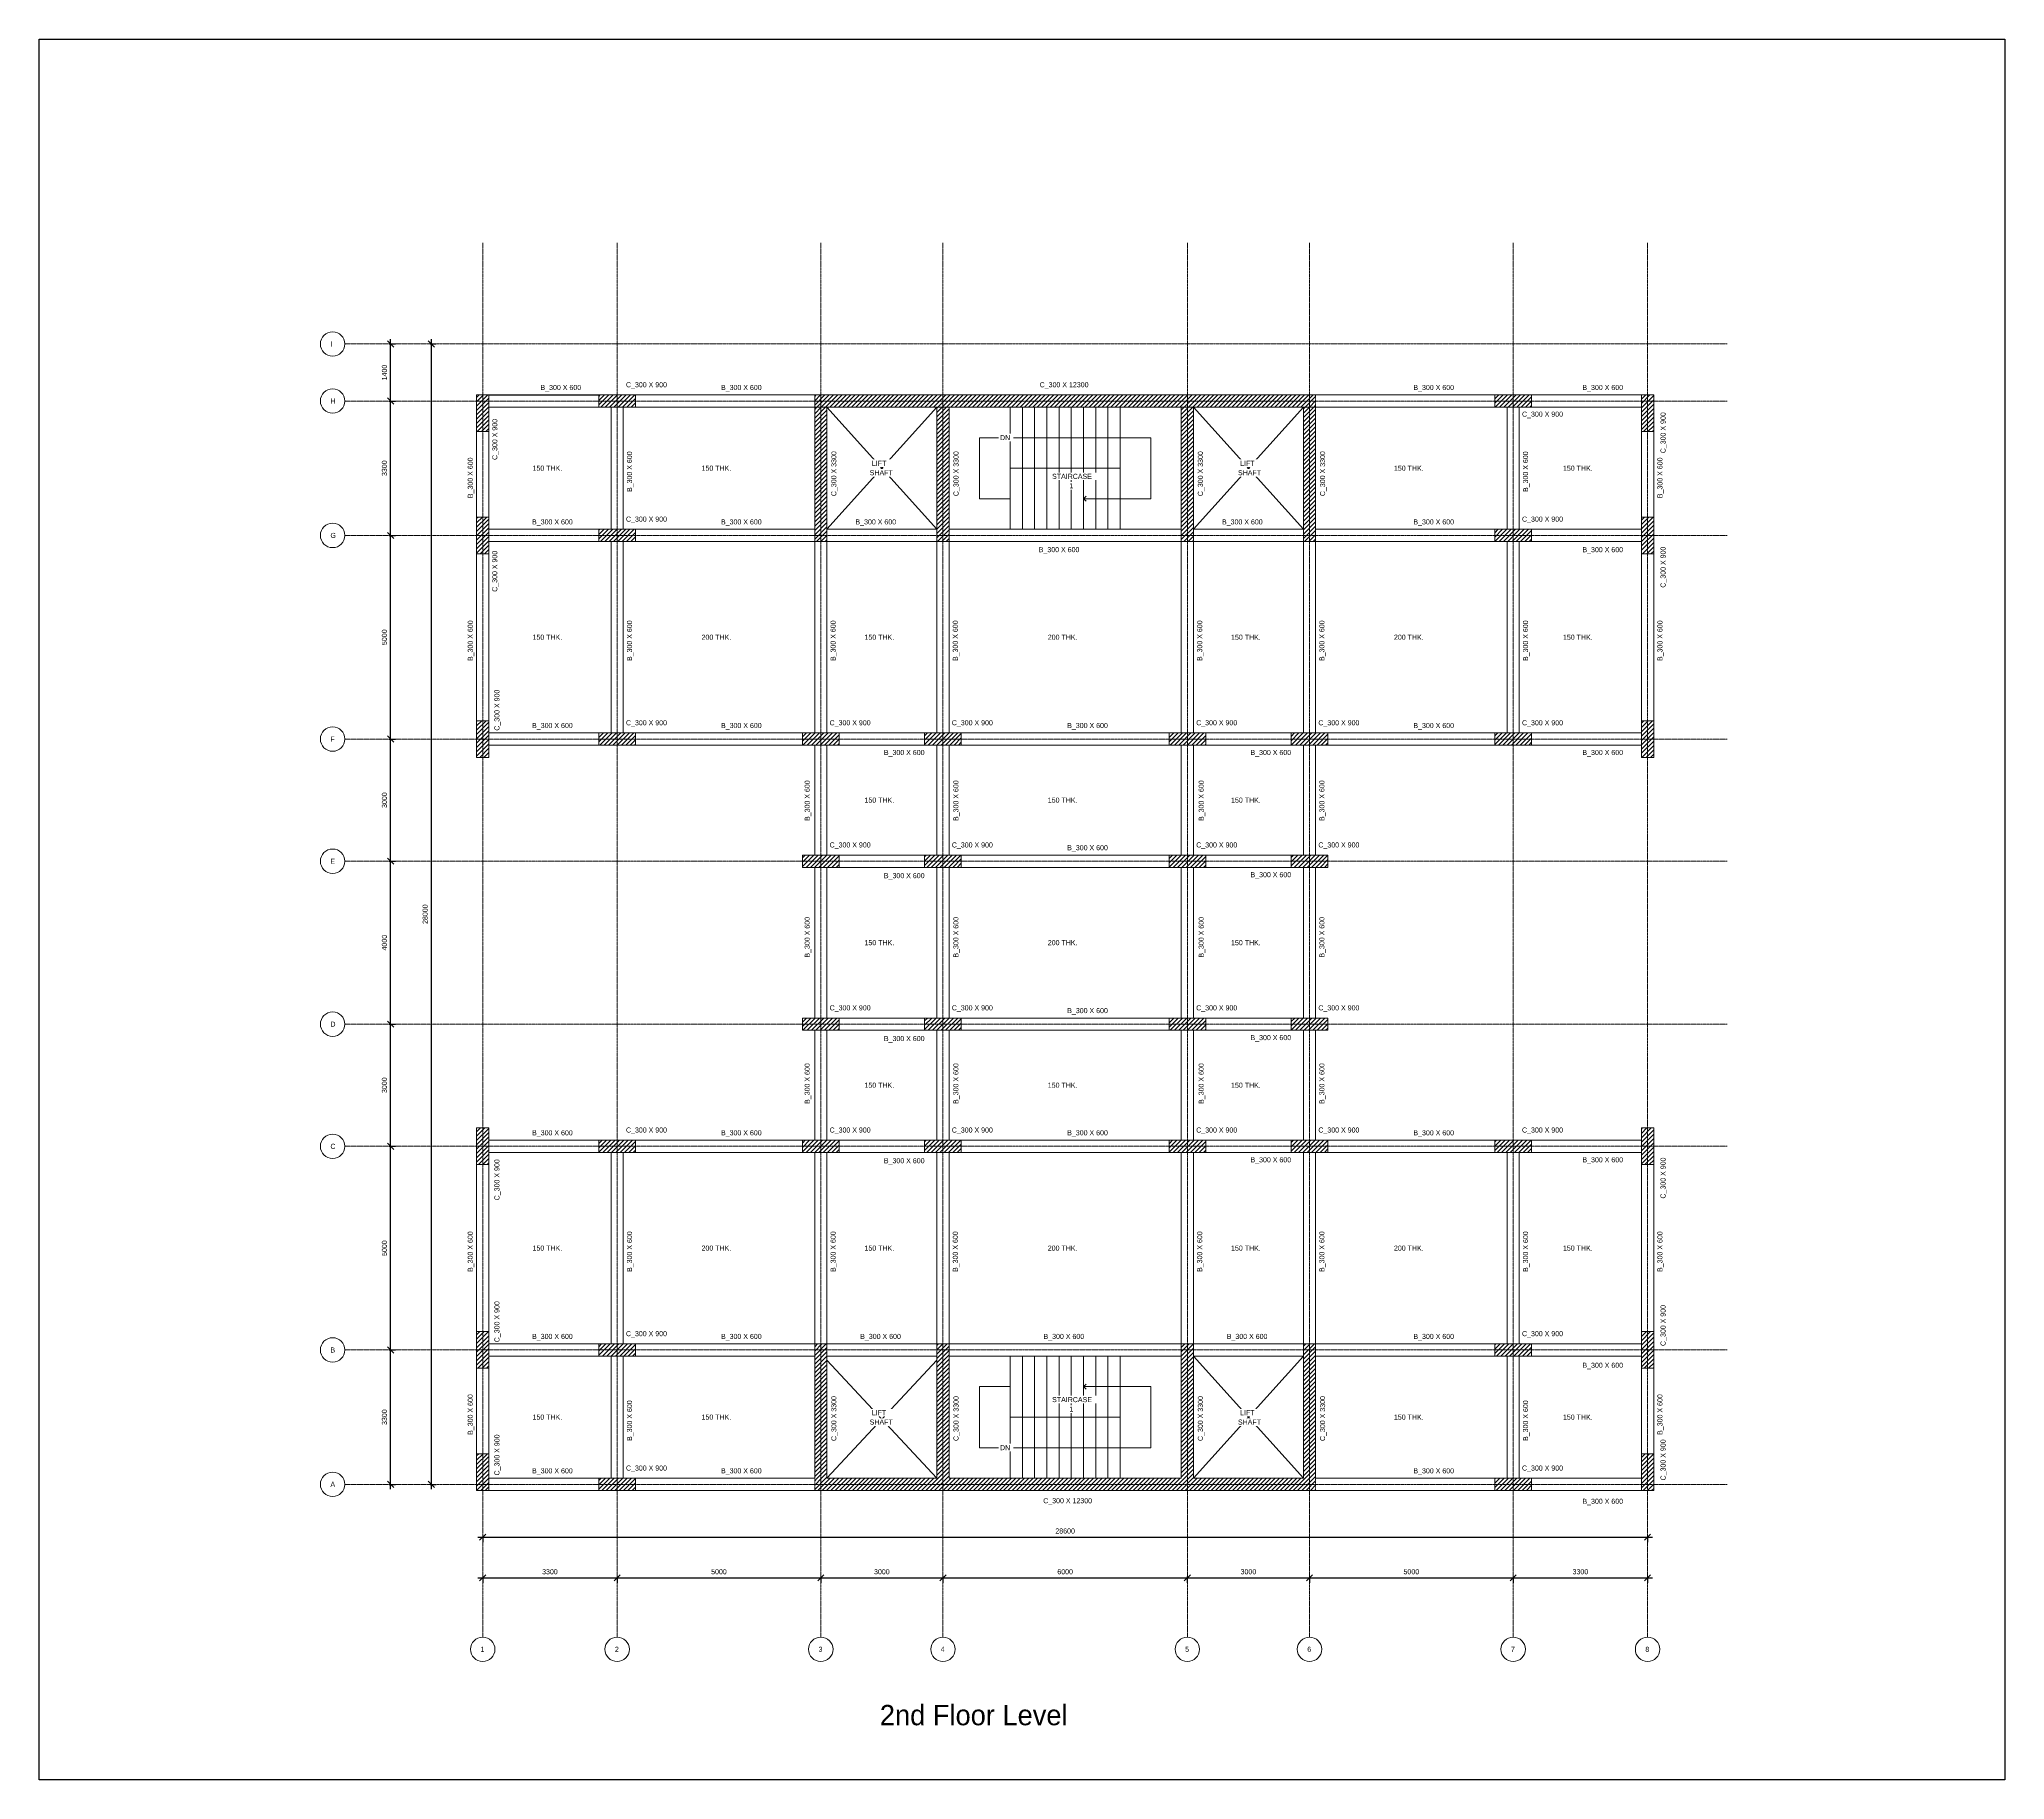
# Model space of a CAD drawing. Header units: millimetres. Extents: x -12446 to 395154, y -7552 to 35181.
# Drawn here: x 158421 to 206676, y -7552 to 35181 of the extents above; entities that cross this region are included whole.
import ezdxf

# ---------------------------------------------------------------- set-up
doc = ezdxf.new("R2010")
doc.units = ezdxf.units.MM
doc.header["$PDMODE"] = 35
for name, pattern in [('Dash', [6.35, 3.175, -3.175]), ('Grid Line', [22.225, 12.7, -3.175, 3.175, -3.175]), ('Overhead', [3.96875, 2.38125, -1.5875])]:
    doc.linetypes.add(name, pattern=pattern)
for name, color, linetype, lineweight in [('A-ANNO-DIMS', 211, 'Continuous', 9), ('A-CUTOUT', 12, 'Continuous', 18), ('A-FLOR', 192, 'Continuous', 18), ('A-FLOR-IDEN', 11, 'Continuous', 9), ('Boundary', 40, 'Continuous', 30), ('G-ANNO-TEXT', 231, 'Continuous', 9), ('Origin', 40, 'Continuous', 30), ('S-BEAM', 12, 'Continuous', 18), ('S-BEAM-HDLN', 1, 'Dash', 18), ('S-BEAM-IDEN', 2, 'Continuous', 9), ('S-COLS', 52, 'Continuous', 18), ('S-COLS-IDEN', 171, 'Continuous', 9), ('S-GRID', 1, 'Continuous', 9), ('S-GRID-IDEN', 1, 'Continuous', 9), ('S-STRS', 31, 'Continuous', 18), ('S-STRS-ANNO', 31, 'Continuous', 18), ('S-STRS-IDEN', 31, 'Continuous', 18)]:
    doc.layers.add(name, color=color, linetype=linetype, lineweight=lineweight)
doc.styles.add('Arial', font='arial.ttf', dxfattribs={"height": 125})
doc.styles.add('JetBrains Mono', font='JetBrainsMono-VariableFont_wght.ttf', dxfattribs={"height": 125})
doc.dimstyles.new('Diagonal_-_2_5mm_JetBrains_Mono', dxfattribs={"dimscale": 304.8, "dimtxt": 176.918969, "dimasz": 0.492126, "dimexe": 0.393701, "dimexo": 0.246063, "dimgap": 0.287073, "dimtad": 1, "dimdec": 0, "dimzin": 0, "dimdsep": 46, "dimtxsty": 'JetBrains Mono', "dimblk1": 'OBLIQUE', "dimblk2": 'OBLIQUE', "dimsah": 1, "dimcen": 0.09, "dimdle": 0.393701, "dimazin": 0, "dimtfac": 1, "dimtdec": 4, "dimtix": 1, "dimtmove": 0, "dimatfit": 3, "dimfxl": 1, "dimtvp": 1, "dimtfill": 1, "dimtolj": 1, "dimtzin": 0, "dimarcsym": 2})
pattern_1 = [(45, (169608.38, 0), (-53.03301, 53.03301), [])]

# ---------------------------------------------------------------- blocks, each defined once
blk = doc.blocks.new('Grid - M_Grid Head - Circle-24584-01 1st Floor Lvl_')
at = {"layer": 'S-GRID-IDEN'}
blk.add_circle((0, 0), 6, dxfattribs=at)
blk = doc.blocks.new('_Oblique')
at = {"color": 0, "linetype": 'ByBlock', "lineweight": -2}
blk.add_line((-0.5, -0.5), (0.5, 0.5), dxfattribs=at)
blk = doc.blocks.new('*D54')
at = {"layer": 'A-ANNO-DIMS', "color": 0, "lineweight": -2, "transparency": 16777216}
for p, q in [((169188, -2597), (172728, -2597)), ((169308, -2566), (169308, -2717)), ((172608, -2566), (172608, -2717))]:
    blk.add_line(p, q, dxfattribs=at)
at = {"layer": 'Defpoints', "color": 0, "transparency": 16777216}
for p in [(169308, -2491), (172608, -2491), (172608, -2597)]:
    blk.add_point(p, dxfattribs=at)
at = {"layer": 'A-ANNO-DIMS', "color": 0, "lineweight": -2, "transparency": 16777216, "xscale": 150, "yscale": 150, "zscale": 150, "rotation": 180}
blk.add_blockref('_Oblique', (169308, -2597), dxfattribs=at)
at = {"layer": 'A-ANNO-DIMS', "color": 0, "lineweight": -2, "transparency": 16777216, "xscale": 150, "yscale": 150, "zscale": 150}
blk.add_blockref('_Oblique', (172608, -2597), dxfattribs=at)
at = {"layer": 'A-ANNO-DIMS', "color": 0, "transparency": 16777216, "insert": (170958, -2446), "char_height": 125, "width": 496.29, "attachment_point": 5, "style": 'JetBrains Mono', "bg_fill": 3, "box_fill_scale": 1.1, "bg_fill_color": 9, "bg_fill_true_color": 13158600, "bg_fill_transparency": 0}
blk.add_mtext('\\A1;3300', dxfattribs=at)
blk = doc.blocks.new('*D55')
at = {"layer": 'A-ANNO-DIMS', "color": 0, "lineweight": -2, "transparency": 16777216}
for p, q in [((172488, -2597), (177728, -2597)), ((172608, -2566), (172608, -2717)), ((177608, -2566), (177608, -2717))]:
    blk.add_line(p, q, dxfattribs=at)
at = {"layer": 'Defpoints', "color": 0, "transparency": 16777216}
for p in [(172608, -2491), (177608, -2491), (177608, -2597)]:
    blk.add_point(p, dxfattribs=at)
at = {"layer": 'A-ANNO-DIMS', "color": 0, "lineweight": -2, "transparency": 16777216, "xscale": 150, "yscale": 150, "zscale": 150, "rotation": 180}
blk.add_blockref('_Oblique', (172608, -2597), dxfattribs=at)
at = {"layer": 'A-ANNO-DIMS', "color": 0, "lineweight": -2, "transparency": 16777216, "xscale": 150, "yscale": 150, "zscale": 150}
blk.add_blockref('_Oblique', (177608, -2597), dxfattribs=at)
at = {"layer": 'A-ANNO-DIMS', "color": 0, "transparency": 16777216, "insert": (175108, -2446), "char_height": 125, "width": 496.29, "attachment_point": 5, "style": 'JetBrains Mono', "bg_fill": 3, "box_fill_scale": 1.1, "bg_fill_color": 9, "bg_fill_true_color": 13158600, "bg_fill_transparency": 0}
blk.add_mtext('\\A1;5000', dxfattribs=at)
blk = doc.blocks.new('*D56')
at = {"layer": 'A-ANNO-DIMS', "color": 0, "lineweight": -2, "transparency": 16777216}
for p, q in [((177488, -2597), (180728, -2597)), ((177608, -2566), (177608, -2717)), ((180608, -2566), (180608, -2717))]:
    blk.add_line(p, q, dxfattribs=at)
at = {"layer": 'Defpoints', "color": 0, "transparency": 16777216}
for p in [(177608, -2491), (180608, -2491), (180608, -2597)]:
    blk.add_point(p, dxfattribs=at)
at = {"layer": 'A-ANNO-DIMS', "color": 0, "lineweight": -2, "transparency": 16777216, "xscale": 150, "yscale": 150, "zscale": 150, "rotation": 180}
blk.add_blockref('_Oblique', (177608, -2597), dxfattribs=at)
at = {"layer": 'A-ANNO-DIMS', "color": 0, "lineweight": -2, "transparency": 16777216, "xscale": 150, "yscale": 150, "zscale": 150}
blk.add_blockref('_Oblique', (180608, -2597), dxfattribs=at)
at = {"layer": 'A-ANNO-DIMS', "color": 0, "transparency": 16777216, "insert": (179108, -2446), "char_height": 125, "width": 496.29, "attachment_point": 5, "style": 'JetBrains Mono', "bg_fill": 3, "box_fill_scale": 1.1, "bg_fill_color": 9, "bg_fill_true_color": 13158600, "bg_fill_transparency": 0}
blk.add_mtext('\\A1;3000', dxfattribs=at)
blk = doc.blocks.new('*D57')
at = {"layer": 'A-ANNO-DIMS', "color": 0, "lineweight": -2, "transparency": 16777216}
for p, q in [((180488, -2597), (186728, -2597)), ((180608, -2566), (180608, -2717)), ((186608, -2566), (186608, -2717))]:
    blk.add_line(p, q, dxfattribs=at)
at = {"layer": 'Defpoints', "color": 0, "transparency": 16777216}
for p in [(180608, -2491), (186608, -2491), (186608, -2597)]:
    blk.add_point(p, dxfattribs=at)
at = {"layer": 'A-ANNO-DIMS', "color": 0, "lineweight": -2, "transparency": 16777216, "xscale": 150, "yscale": 150, "zscale": 150, "rotation": 180}
blk.add_blockref('_Oblique', (180608, -2597), dxfattribs=at)
at = {"layer": 'A-ANNO-DIMS', "color": 0, "lineweight": -2, "transparency": 16777216, "xscale": 150, "yscale": 150, "zscale": 150}
blk.add_blockref('_Oblique', (186608, -2597), dxfattribs=at)
at = {"layer": 'A-ANNO-DIMS', "color": 0, "transparency": 16777216, "insert": (183608, -2446), "char_height": 125, "width": 496.29, "attachment_point": 5, "style": 'JetBrains Mono', "bg_fill": 3, "box_fill_scale": 1.1, "bg_fill_color": 9, "bg_fill_true_color": 13158600, "bg_fill_transparency": 0}
blk.add_mtext('\\A1;6000', dxfattribs=at)
blk = doc.blocks.new('*D58')
at = {"layer": 'A-ANNO-DIMS', "color": 0, "lineweight": -2, "transparency": 16777216}
for p, q in [((186488, -2597), (189728, -2597)), ((186608, -2566), (186608, -2717)), ((189608, -2566), (189608, -2717))]:
    blk.add_line(p, q, dxfattribs=at)
at = {"layer": 'Defpoints', "color": 0, "transparency": 16777216}
for p in [(186608, -2491), (189608, -2491), (189608, -2597)]:
    blk.add_point(p, dxfattribs=at)
at = {"layer": 'A-ANNO-DIMS', "color": 0, "lineweight": -2, "transparency": 16777216, "xscale": 150, "yscale": 150, "zscale": 150, "rotation": 180}
blk.add_blockref('_Oblique', (186608, -2597), dxfattribs=at)
at = {"layer": 'A-ANNO-DIMS', "color": 0, "lineweight": -2, "transparency": 16777216, "xscale": 150, "yscale": 150, "zscale": 150}
blk.add_blockref('_Oblique', (189608, -2597), dxfattribs=at)
at = {"layer": 'A-ANNO-DIMS', "color": 0, "transparency": 16777216, "insert": (188108, -2446), "char_height": 125, "width": 496.29, "attachment_point": 5, "style": 'JetBrains Mono', "bg_fill": 3, "box_fill_scale": 1.1, "bg_fill_color": 9, "bg_fill_true_color": 13158600, "bg_fill_transparency": 0}
blk.add_mtext('\\A1;3000', dxfattribs=at)
blk = doc.blocks.new('*D59')
at = {"layer": 'A-ANNO-DIMS', "color": 0, "lineweight": -2, "transparency": 16777216}
for p, q in [((189488, -2597), (194728, -2597)), ((189608, -2566), (189608, -2717)), ((194608, -2566), (194608, -2717))]:
    blk.add_line(p, q, dxfattribs=at)
at = {"layer": 'Defpoints', "color": 0, "transparency": 16777216}
for p in [(189608, -2491), (194608, -2491), (194608, -2597)]:
    blk.add_point(p, dxfattribs=at)
at = {"layer": 'A-ANNO-DIMS', "color": 0, "lineweight": -2, "transparency": 16777216, "xscale": 150, "yscale": 150, "zscale": 150, "rotation": 180}
blk.add_blockref('_Oblique', (189608, -2597), dxfattribs=at)
at = {"layer": 'A-ANNO-DIMS', "color": 0, "lineweight": -2, "transparency": 16777216, "xscale": 150, "yscale": 150, "zscale": 150}
blk.add_blockref('_Oblique', (194608, -2597), dxfattribs=at)
at = {"layer": 'A-ANNO-DIMS', "color": 0, "transparency": 16777216, "insert": (192108, -2446), "char_height": 125, "width": 496.29, "attachment_point": 5, "style": 'JetBrains Mono', "bg_fill": 3, "box_fill_scale": 1.1, "bg_fill_color": 9, "bg_fill_true_color": 13158600, "bg_fill_transparency": 0}
blk.add_mtext('\\A1;5000', dxfattribs=at)
blk = doc.blocks.new('*D60')
at = {"layer": 'A-ANNO-DIMS', "color": 0, "lineweight": -2, "transparency": 16777216}
for p, q in [((194488, -2597), (198028, -2597)), ((194608, -2566), (194608, -2717)), ((197908, -2566), (197908, -2717))]:
    blk.add_line(p, q, dxfattribs=at)
at = {"layer": 'Defpoints', "color": 0, "transparency": 16777216}
for p in [(194608, -2491), (197908, -2491), (197908, -2597)]:
    blk.add_point(p, dxfattribs=at)
at = {"layer": 'A-ANNO-DIMS', "color": 0, "lineweight": -2, "transparency": 16777216, "xscale": 150, "yscale": 150, "zscale": 150, "rotation": 180}
blk.add_blockref('_Oblique', (194608, -2597), dxfattribs=at)
at = {"layer": 'A-ANNO-DIMS', "color": 0, "lineweight": -2, "transparency": 16777216, "xscale": 150, "yscale": 150, "zscale": 150}
blk.add_blockref('_Oblique', (197908, -2597), dxfattribs=at)
at = {"layer": 'A-ANNO-DIMS', "color": 0, "transparency": 16777216, "insert": (196258, -2446), "char_height": 125, "width": 496.29, "attachment_point": 5, "style": 'JetBrains Mono', "bg_fill": 3, "box_fill_scale": 1.1, "bg_fill_color": 9, "bg_fill_true_color": 13158600, "bg_fill_transparency": 0}
blk.add_mtext('\\A1;3300', dxfattribs=at)
blk = doc.blocks.new('*D61')
at = {"layer": 'A-ANNO-DIMS', "color": 0, "lineweight": -2, "transparency": 16777216}
for p, q in [((167015, 3000), (167167, 3000)), ((167047, -420), (167047, 3120)), ((167015, -300), (167167, -300))]:
    blk.add_line(p, q, dxfattribs=at)
at = {"layer": 'Defpoints', "color": 0, "transparency": 16777216}
for p in [(166940, 3000), (167047, 3000), (166940, -300)]:
    blk.add_point(p, dxfattribs=at)
at = {"layer": 'A-ANNO-DIMS', "color": 0, "lineweight": -2, "transparency": 16777216, "xscale": 150, "yscale": 150, "zscale": 150}
for p, rotation in [((167047, 3000), 90), ((167047, -300), 270)]:
    blk.add_blockref('_Oblique', p, dxfattribs=dict(at, rotation=rotation))
at = {"layer": 'A-ANNO-DIMS', "color": 0, "transparency": 16777216, "insert": (166895, 1350), "char_height": 125, "width": 496.29, "attachment_point": 5, "rotation": 90, "style": 'JetBrains Mono', "bg_fill": 3, "box_fill_scale": 1.1, "bg_fill_color": 9, "bg_fill_true_color": 13158600, "bg_fill_transparency": 0}
blk.add_mtext('\\A1;3300', dxfattribs=at)
blk = doc.blocks.new('*D62')
at = {"layer": 'A-ANNO-DIMS', "color": 0, "lineweight": -2, "transparency": 16777216}
for p, q in [((167015, 8000), (167167, 8000)), ((167047, 2880), (167047, 8120)), ((167015, 3000), (167167, 3000))]:
    blk.add_line(p, q, dxfattribs=at)
at = {"layer": 'Defpoints', "color": 0, "transparency": 16777216}
for p in [(166940, 8000), (167047, 8000), (166940, 3000)]:
    blk.add_point(p, dxfattribs=at)
at = {"layer": 'A-ANNO-DIMS', "color": 0, "lineweight": -2, "transparency": 16777216, "xscale": 150, "yscale": 150, "zscale": 150}
for p, rotation in [((167047, 8000), 90), ((167047, 3000), 270)]:
    blk.add_blockref('_Oblique', p, dxfattribs=dict(at, rotation=rotation))
at = {"layer": 'A-ANNO-DIMS', "color": 0, "transparency": 16777216, "insert": (166895, 5500), "char_height": 125, "width": 496.29, "attachment_point": 5, "rotation": 90, "style": 'JetBrains Mono', "bg_fill": 3, "box_fill_scale": 1.1, "bg_fill_color": 9, "bg_fill_true_color": 13158600, "bg_fill_transparency": 0}
blk.add_mtext('\\A1;5000', dxfattribs=at)
blk = doc.blocks.new('*D63')
at = {"layer": 'A-ANNO-DIMS', "color": 0, "lineweight": -2, "transparency": 16777216}
for p, q in [((167047, 7880), (167047, 11120)), ((167015, 11000), (167167, 11000)), ((167015, 8000), (167167, 8000))]:
    blk.add_line(p, q, dxfattribs=at)
at = {"layer": 'Defpoints', "color": 0, "transparency": 16777216}
for p in [(166940, 11000), (167047, 11000), (166940, 8000)]:
    blk.add_point(p, dxfattribs=at)
at = {"layer": 'A-ANNO-DIMS', "color": 0, "lineweight": -2, "transparency": 16777216, "xscale": 150, "yscale": 150, "zscale": 150}
for p, rotation in [((167047, 11000), 90), ((167047, 8000), 270)]:
    blk.add_blockref('_Oblique', p, dxfattribs=dict(at, rotation=rotation))
at = {"layer": 'A-ANNO-DIMS', "color": 0, "transparency": 16777216, "insert": (166895, 9500), "char_height": 125, "width": 496.29, "attachment_point": 5, "rotation": 90, "style": 'JetBrains Mono', "bg_fill": 3, "box_fill_scale": 1.1, "bg_fill_color": 9, "bg_fill_true_color": 13158600, "bg_fill_transparency": 0}
blk.add_mtext('\\A1;3000', dxfattribs=at)
blk = doc.blocks.new('*D64')
at = {"layer": 'A-ANNO-DIMS', "color": 0, "lineweight": -2, "transparency": 16777216}
for p, q in [((167015, 15000), (167167, 15000)), ((167047, 10880), (167047, 15120)), ((167015, 11000), (167167, 11000))]:
    blk.add_line(p, q, dxfattribs=at)
at = {"layer": 'Defpoints', "color": 0, "transparency": 16777216}
for p in [(166940, 15000), (167047, 15000), (166940, 11000)]:
    blk.add_point(p, dxfattribs=at)
at = {"layer": 'A-ANNO-DIMS', "color": 0, "lineweight": -2, "transparency": 16777216, "xscale": 150, "yscale": 150, "zscale": 150}
for p, rotation in [((167047, 15000), 90), ((167047, 11000), 270)]:
    blk.add_blockref('_Oblique', p, dxfattribs=dict(at, rotation=rotation))
at = {"layer": 'A-ANNO-DIMS', "color": 0, "transparency": 16777216, "insert": (166895, 13000), "char_height": 125, "width": 496.29, "attachment_point": 5, "rotation": 90, "style": 'JetBrains Mono', "bg_fill": 3, "box_fill_scale": 1.1, "bg_fill_color": 9, "bg_fill_true_color": 13158600, "bg_fill_transparency": 0}
blk.add_mtext('\\A1;4000', dxfattribs=at)
blk = doc.blocks.new('*D65')
at = {"layer": 'A-ANNO-DIMS', "color": 0, "lineweight": -2, "transparency": 16777216}
for p, q in [((167015, 18000), (167167, 18000)), ((167047, 14880), (167047, 18120)), ((167015, 15000), (167167, 15000))]:
    blk.add_line(p, q, dxfattribs=at)
at = {"layer": 'Defpoints', "color": 0, "transparency": 16777216}
for p in [(166940, 18000), (167047, 18000), (166940, 15000)]:
    blk.add_point(p, dxfattribs=at)
at = {"layer": 'A-ANNO-DIMS', "color": 0, "lineweight": -2, "transparency": 16777216, "xscale": 150, "yscale": 150, "zscale": 150}
for p, rotation in [((167047, 18000), 90), ((167047, 15000), 270)]:
    blk.add_blockref('_Oblique', p, dxfattribs=dict(at, rotation=rotation))
at = {"layer": 'A-ANNO-DIMS', "color": 0, "transparency": 16777216, "insert": (166895, 16500), "char_height": 125, "width": 496.29, "attachment_point": 5, "rotation": 90, "style": 'JetBrains Mono', "bg_fill": 3, "box_fill_scale": 1.1, "bg_fill_color": 9, "bg_fill_true_color": 13158600, "bg_fill_transparency": 0}
blk.add_mtext('\\A1;3000', dxfattribs=at)
blk = doc.blocks.new('*D66')
at = {"layer": 'A-ANNO-DIMS', "color": 0, "lineweight": -2, "transparency": 16777216}
for p, q in [((167015, 23000), (167167, 23000)), ((167047, 17880), (167047, 23120)), ((167015, 18000), (167167, 18000))]:
    blk.add_line(p, q, dxfattribs=at)
at = {"layer": 'Defpoints', "color": 0, "transparency": 16777216}
for p in [(166940, 23000), (167047, 23000), (166940, 18000)]:
    blk.add_point(p, dxfattribs=at)
at = {"layer": 'A-ANNO-DIMS', "color": 0, "lineweight": -2, "transparency": 16777216, "xscale": 150, "yscale": 150, "zscale": 150}
for p, rotation in [((167047, 23000), 90), ((167047, 18000), 270)]:
    blk.add_blockref('_Oblique', p, dxfattribs=dict(at, rotation=rotation))
at = {"layer": 'A-ANNO-DIMS', "color": 0, "transparency": 16777216, "insert": (166895, 20500), "char_height": 125, "width": 496.29, "attachment_point": 5, "rotation": 90, "style": 'JetBrains Mono', "bg_fill": 3, "box_fill_scale": 1.1, "bg_fill_color": 9, "bg_fill_true_color": 13158600, "bg_fill_transparency": 0}
blk.add_mtext('\\A1;5000', dxfattribs=at)
blk = doc.blocks.new('*D67')
at = {"layer": 'A-ANNO-DIMS', "color": 0, "lineweight": -2, "transparency": 16777216}
for p, q in [((167015, 26300), (167167, 26300)), ((167047, 22880), (167047, 26420)), ((167015, 23000), (167167, 23000))]:
    blk.add_line(p, q, dxfattribs=at)
at = {"layer": 'Defpoints', "color": 0, "transparency": 16777216}
for p in [(166940, 26300), (167047, 26300), (166940, 23000)]:
    blk.add_point(p, dxfattribs=at)
at = {"layer": 'A-ANNO-DIMS', "color": 0, "lineweight": -2, "transparency": 16777216, "xscale": 150, "yscale": 150, "zscale": 150}
for p, rotation in [((167047, 26300), 90), ((167047, 23000), 270)]:
    blk.add_blockref('_Oblique', p, dxfattribs=dict(at, rotation=rotation))
at = {"layer": 'A-ANNO-DIMS', "color": 0, "transparency": 16777216, "insert": (166895, 24650), "char_height": 125, "width": 496.29, "attachment_point": 5, "rotation": 90, "style": 'JetBrains Mono', "bg_fill": 3, "box_fill_scale": 1.1, "bg_fill_color": 9, "bg_fill_true_color": 13158600, "bg_fill_transparency": 0}
blk.add_mtext('\\A1;3300', dxfattribs=at)
blk = doc.blocks.new('*D68')
at = {"layer": 'A-ANNO-DIMS', "color": 0, "lineweight": -2, "transparency": 16777216}
for p, q in [((167015, 27700), (167167, 27700)), ((167047, 26180), (167047, 27820)), ((167015, 26300), (167167, 26300))]:
    blk.add_line(p, q, dxfattribs=at)
at = {"layer": 'Defpoints', "color": 0, "transparency": 16777216}
for p in [(166940, 27700), (167047, 27700), (166940, 26300)]:
    blk.add_point(p, dxfattribs=at)
at = {"layer": 'A-ANNO-DIMS', "color": 0, "lineweight": -2, "transparency": 16777216, "xscale": 150, "yscale": 150, "zscale": 150}
for p, rotation in [((167047, 27700), 90), ((167047, 26300), 270)]:
    blk.add_blockref('_Oblique', p, dxfattribs=dict(at, rotation=rotation))
at = {"layer": 'A-ANNO-DIMS', "color": 0, "transparency": 16777216, "insert": (166895, 27000), "char_height": 125, "width": 496.29, "attachment_point": 5, "rotation": 90, "style": 'JetBrains Mono', "bg_fill": 3, "box_fill_scale": 1.1, "bg_fill_color": 9, "bg_fill_true_color": 13158600, "bg_fill_transparency": 0}
blk.add_mtext('\\A1;1400', dxfattribs=at)
blk = doc.blocks.new('*D69')
at = {"layer": 'A-ANNO-DIMS', "color": 0, "lineweight": -2, "transparency": 16777216}
for p, q in [((168015, 27700), (168167, 27700)), ((168047, -420), (168047, 27820)), ((168015, -300), (168167, -300))]:
    blk.add_line(p, q, dxfattribs=at)
at = {"layer": 'Defpoints', "color": 0, "transparency": 16777216}
for p in [(167940, 27700), (168047, 27700), (167940, -300)]:
    blk.add_point(p, dxfattribs=at)
at = {"layer": 'A-ANNO-DIMS', "color": 0, "lineweight": -2, "transparency": 16777216, "xscale": 150, "yscale": 150, "zscale": 150}
for p, rotation in [((168047, 27700), 90), ((168047, -300), 270)]:
    blk.add_blockref('_Oblique', p, dxfattribs=dict(at, rotation=rotation))
at = {"layer": 'A-ANNO-DIMS', "color": 0, "transparency": 16777216, "insert": (167895, 13700), "char_height": 125, "width": 620.37, "attachment_point": 5, "rotation": 90, "style": 'JetBrains Mono', "bg_fill": 3, "box_fill_scale": 1.1, "bg_fill_color": 9, "bg_fill_true_color": 13158600, "bg_fill_transparency": 0}
blk.add_mtext('\\A1;28000', dxfattribs=at)
blk = doc.blocks.new('*D70')
at = {"layer": 'A-ANNO-DIMS', "color": 0, "lineweight": -2, "transparency": 16777216}
for p, q in [((169188, -1597), (198028, -1597)), ((169308, -1566), (169308, -1717)), ((197908, -1566), (197908, -1717))]:
    blk.add_line(p, q, dxfattribs=at)
at = {"layer": 'Defpoints', "color": 0, "transparency": 16777216}
for p in [(169308, -1491), (197908, -1491), (197908, -1597)]:
    blk.add_point(p, dxfattribs=at)
at = {"layer": 'A-ANNO-DIMS', "color": 0, "lineweight": -2, "transparency": 16777216, "xscale": 150, "yscale": 150, "zscale": 150, "rotation": 180}
blk.add_blockref('_Oblique', (169308, -1597), dxfattribs=at)
at = {"layer": 'A-ANNO-DIMS', "color": 0, "lineweight": -2, "transparency": 16777216, "xscale": 150, "yscale": 150, "zscale": 150}
blk.add_blockref('_Oblique', (197908, -1597), dxfattribs=at)
at = {"layer": 'A-ANNO-DIMS', "color": 0, "transparency": 16777216, "insert": (183608, -1446), "char_height": 125, "width": 620.37, "attachment_point": 5, "style": 'JetBrains Mono', "bg_fill": 3, "box_fill_scale": 1.1, "bg_fill_color": 9, "bg_fill_true_color": 13158600, "bg_fill_transparency": 0}
blk.add_mtext('\\A1;28600', dxfattribs=at)

msp = doc.modelspace()

# ---------------------------------------------------------------- hatches: boundary and pattern name
at = {"layer": 'S-COLS'}
h = msp.add_hatch(dxfattribs=at)
h.set_pattern_fill('FP_1', color=8, style=0, pattern_type=2)
h.set_pattern_definition(pattern_1)
h.paths.add_polyline_path([(169458.4, 25550), (169458.4, 26450), (169158.4, 26450), (169158.4, 25550)])
h = msp.add_hatch(dxfattribs=at)
h.set_pattern_fill('FP_1', color=8, style=0, pattern_type=2)
h.set_pattern_definition(pattern_1)
h.paths.add_polyline_path([(173058.4, 26150), (173058.4, 26450), (172158.4, 26450), (172158.4, 26150), (172758.4, 26150)])
h = msp.add_hatch(dxfattribs=at)
h.set_pattern_fill('FP_1', color=8, style=0, pattern_type=2)
h.set_pattern_definition(pattern_1)
h.paths.add_polyline_path([(189758.4, 26150), (189758.4, 26450), (177458.4, 26450), (177458.4, 26150), (187340.7, 26150)])
h = msp.add_hatch(dxfattribs=at)
h.set_pattern_fill('FP_1', color=8, style=0, pattern_type=2)
h.set_pattern_definition(pattern_1)
h.paths.add_polyline_path([(177758.4, 22850), (177758.4, 26150), (177458.4, 26150), (177458.4, 22850)])
h = msp.add_hatch(dxfattribs=at)
h.set_pattern_fill('FP_1', color=8, style=0, pattern_type=2)
h.set_pattern_definition(pattern_1)
h.paths.add_polyline_path([(180758.4, 22850), (180758.4, 26150), (180458.4, 26150), (180458.4, 22850)])
h = msp.add_hatch(dxfattribs=at)
h.set_pattern_fill('FP_1', color=8, style=0, pattern_type=2)
h.set_pattern_definition(pattern_1)
h.paths.add_polyline_path([(186758.4, 22850), (186758.4, 26150), (186458.4, 26150), (186458.4, 22850)])
h = msp.add_hatch(dxfattribs=at)
h.set_pattern_fill('FP_1', color=8, style=0, pattern_type=2)
h.set_pattern_definition(pattern_1)
h.paths.add_polyline_path([(189758.4, 22850), (189758.4, 26150), (189458.4, 26150), (189458.4, 22850)])
h = msp.add_hatch(dxfattribs=at)
h.set_pattern_fill('FP_1', color=8, style=0, pattern_type=2)
h.set_pattern_definition(pattern_1)
h.paths.add_polyline_path([(195058.4, 26150), (195058.4, 26450), (194158.4, 26450), (194158.4, 26150), (194758.4, 26150)])
h = msp.add_hatch(dxfattribs=at)
h.set_pattern_fill('FP_1', color=8, style=0, pattern_type=2)
h.set_pattern_definition(pattern_1)
h.paths.add_polyline_path([(198058.4, 25550), (198058.4, 26450), (197758.4, 26450), (197758.4, 25550)])
h = msp.add_hatch(dxfattribs=at)
h.set_pattern_fill('FP_1', color=8, style=0, pattern_type=2)
h.set_pattern_definition(pattern_1)
h.paths.add_polyline_path([(169458.4, 22550), (169458.4, 23450), (169158.4, 23450), (169158.4, 22550)])
h = msp.add_hatch(dxfattribs=at)
h.set_pattern_fill('FP_1', color=8, style=0, pattern_type=2)
h.set_pattern_definition(pattern_1)
h.paths.add_polyline_path([(197758.4, 22550), (198058.4, 22550), (198058.4, 23450), (197758.4, 23450), (197758.4, 22850)])
h = msp.add_hatch(dxfattribs=at)
h.set_pattern_fill('FP_1', color=8, style=0, pattern_type=2)
h.set_pattern_definition(pattern_1)
h.paths.add_polyline_path([(173058.4, 22850), (173058.4, 23150), (172158.4, 23150), (172158.4, 22850), (172758.4, 22850)])
h = msp.add_hatch(dxfattribs=at)
h.set_pattern_fill('FP_1', color=8, style=0, pattern_type=2)
h.set_pattern_definition(pattern_1)
h.paths.add_polyline_path([(195058.4, 22850), (195058.4, 23150), (194158.4, 23150), (194158.4, 22850), (194758.4, 22850)])
h = msp.add_hatch(dxfattribs=at)
h.set_pattern_fill('FP_1', color=8, style=0, pattern_type=2)
h.set_pattern_definition(pattern_1)
h.paths.add_polyline_path([(169458.4, 17550), (169458.4, 18450), (169158.4, 18450), (169158.4, 17550)])
h = msp.add_hatch(dxfattribs=at)
h.set_pattern_fill('FP_1', color=8, style=0, pattern_type=2)
h.set_pattern_definition(pattern_1)
h.paths.add_polyline_path([(198058.4, 17550), (198058.4, 18450), (197758.4, 18450), (197758.4, 17550)])
h = msp.add_hatch(dxfattribs=at)
h.set_pattern_fill('FP_1', color=8, style=0, pattern_type=2)
h.set_pattern_definition(pattern_1)
h.paths.add_polyline_path([(172758.4, 17850), (173058.4, 17850), (173058.4, 18150), (172158.4, 18150), (172158.4, 17850), (172458.4, 17850)])
h = msp.add_hatch(dxfattribs=at)
h.set_pattern_fill('FP_1', color=8, style=0, pattern_type=2)
h.set_pattern_definition(pattern_1)
h.paths.add_polyline_path([(177758.4, 17850), (178058.4, 17850), (178058.4, 18150), (177158.4, 18150), (177158.4, 17850), (177458.4, 17850)])
h = msp.add_hatch(dxfattribs=at)
h.set_pattern_fill('FP_1', color=8, style=0, pattern_type=2)
h.set_pattern_definition(pattern_1)
h.paths.add_polyline_path([(180758.4, 17850), (181058.4, 17850), (181058.4, 18150), (180158.4, 18150), (180158.4, 17850), (180458.4, 17850)])
h = msp.add_hatch(dxfattribs=at)
h.set_pattern_fill('FP_1', color=8, style=0, pattern_type=2)
h.set_pattern_definition(pattern_1)
h.paths.add_polyline_path([(186758.4, 17850), (187058.4, 17850), (187058.4, 18150), (186158.4, 18150), (186158.4, 17850), (186458.4, 17850)])
h = msp.add_hatch(dxfattribs=at)
h.set_pattern_fill('FP_1', color=8, style=0, pattern_type=2)
h.set_pattern_definition(pattern_1)
h.paths.add_polyline_path([(189758.4, 17850), (190058.4, 17850), (190058.4, 18150), (189158.4, 18150), (189158.4, 17850), (189458.4, 17850)])
h = msp.add_hatch(dxfattribs=at)
h.set_pattern_fill('FP_1', color=8, style=0, pattern_type=2)
h.set_pattern_definition(pattern_1)
h.paths.add_polyline_path([(194758.4, 17850), (195058.4, 17850), (195058.4, 18150), (194158.4, 18150), (194158.4, 17850), (194458.4, 17850)])
h = msp.add_hatch(dxfattribs=at)
h.set_pattern_fill('FP_1', color=8, style=0, pattern_type=2)
h.set_pattern_definition(pattern_1)
h.paths.add_polyline_path([(177758.4, 14850), (178058.4, 14850), (178058.4, 15150), (177158.4, 15150), (177158.4, 14850), (177458.4, 14850)])
h = msp.add_hatch(dxfattribs=at)
h.set_pattern_fill('FP_1', color=8, style=0, pattern_type=2)
h.set_pattern_definition(pattern_1)
h.paths.add_polyline_path([(181058.4, 14850), (181058.4, 15150), (180158.4, 15150), (180158.4, 14850), (180758.4, 14850)])
h = msp.add_hatch(dxfattribs=at)
h.set_pattern_fill('FP_1', color=8, style=0, pattern_type=2)
h.set_pattern_definition(pattern_1)
h.paths.add_polyline_path([(187058.4, 14850), (187058.4, 15150), (186158.4, 15150), (186158.4, 14850), (186758.4, 14850)])
h = msp.add_hatch(dxfattribs=at)
h.set_pattern_fill('FP_1', color=8, style=0, pattern_type=2)
h.set_pattern_definition(pattern_1)
h.paths.add_polyline_path([(189758.4, 14850), (190058.4, 14850), (190058.4, 15150), (189158.4, 15150), (189158.4, 14850), (189458.4, 14850)])
h = msp.add_hatch(dxfattribs=at)
h.set_pattern_fill('FP_1', color=8, style=0, pattern_type=2)
h.set_pattern_definition(pattern_1)
h.paths.add_polyline_path([(178058.4, 10850), (178058.4, 11150), (177158.4, 11150), (177158.4, 10850), (177842.7, 10850)])
h = msp.add_hatch(dxfattribs=at)
h.set_pattern_fill('FP_1', color=8, style=0, pattern_type=2)
h.set_pattern_definition(pattern_1)
h.paths.add_polyline_path([(180758.4, 10850), (181058.4, 10850), (181058.4, 11150), (180158.4, 11150), (180158.4, 10850), (180458.4, 10850)])
h = msp.add_hatch(dxfattribs=at)
h.set_pattern_fill('FP_1', color=8, style=0, pattern_type=2)
h.set_pattern_definition(pattern_1)
h.paths.add_polyline_path([(186758.4, 10850), (187058.4, 10850), (187058.4, 11150), (186158.4, 11150), (186158.4, 10850), (186458.4, 10850)])
h = msp.add_hatch(dxfattribs=at)
h.set_pattern_fill('FP_1', color=8, style=0, pattern_type=2)
h.set_pattern_definition(pattern_1)
h.paths.add_polyline_path([(190058.4, 10850), (190058.4, 11150), (189158.4, 11150), (189158.4, 10850), (189758.4, 10850)])
h = msp.add_hatch(dxfattribs=at)
h.set_pattern_fill('FP_1', color=8, style=0, pattern_type=2)
h.set_pattern_definition(pattern_1)
h.paths.add_polyline_path([(169158.4, 7550), (169458.4, 7550), (169458.4, 8450), (169158.4, 8450), (169158.4, 7975.6)])
h = msp.add_hatch(dxfattribs=at)
h.set_pattern_fill('FP_1', color=8, style=0, pattern_type=2)
h.set_pattern_definition(pattern_1)
h.paths.add_polyline_path([(197758.4, 7550), (198058.4, 7550), (198058.4, 8450), (197758.4, 8450), (197758.4, 7850)])
h = msp.add_hatch(dxfattribs=at)
h.set_pattern_fill('FP_1', color=8, style=0, pattern_type=2)
h.set_pattern_definition(pattern_1)
h.paths.add_polyline_path([(173058.4, 7850), (173058.4, 8150), (172158.4, 8150), (172158.4, 7850), (172758.4, 7850)])
h = msp.add_hatch(dxfattribs=at)
h.set_pattern_fill('FP_1', color=8, style=0, pattern_type=2)
h.set_pattern_definition(pattern_1)
h.paths.add_polyline_path([(178058.4, 7850), (178058.4, 8150), (177158.4, 8150), (177158.4, 7850), (177758.4, 7850)])
h = msp.add_hatch(dxfattribs=at)
h.set_pattern_fill('FP_1', color=8, style=0, pattern_type=2)
h.set_pattern_definition(pattern_1)
h.paths.add_polyline_path([(181058.4, 7850), (181058.4, 8150), (180158.4, 8150), (180158.4, 7850), (180758.4, 7850)])
h = msp.add_hatch(dxfattribs=at)
h.set_pattern_fill('FP_1', color=8, style=0, pattern_type=2)
h.set_pattern_definition(pattern_1)
h.paths.add_polyline_path([(186758.4, 7850), (187058.4, 7850), (187058.4, 8150), (186158.4, 8150), (186158.4, 7850), (186458.4, 7850)])
h = msp.add_hatch(dxfattribs=at)
h.set_pattern_fill('FP_1', color=8, style=0, pattern_type=2)
h.set_pattern_definition(pattern_1)
h.paths.add_polyline_path([(190058.4, 7850), (190058.4, 8150), (189158.4, 8150), (189158.4, 7850), (189758.4, 7850)])
h = msp.add_hatch(dxfattribs=at)
h.set_pattern_fill('FP_1', color=8, style=0, pattern_type=2)
h.set_pattern_definition(pattern_1)
h.paths.add_polyline_path([(195058.4, 7850), (195058.4, 8150), (194158.4, 8150), (194158.4, 7850), (194758.4, 7850)])
h = msp.add_hatch(dxfattribs=at)
h.set_pattern_fill('FP_1', color=8, style=0, pattern_type=2)
h.set_pattern_definition(pattern_1)
h.paths.add_polyline_path([(169458.4, 2550), (169458.4, 3450), (169158.4, 3450), (169158.4, 2550)])
h = msp.add_hatch(dxfattribs=at)
h.set_pattern_fill('FP_1', color=8, style=0, pattern_type=2)
h.set_pattern_definition(pattern_1)
h.paths.add_polyline_path([(197758.4, 2550), (198058.4, 2550), (198058.4, 3450), (197758.4, 3450), (197758.4, 2850)])
h = msp.add_hatch(dxfattribs=at)
h.set_pattern_fill('FP_1', color=8, style=0, pattern_type=2)
h.set_pattern_definition(pattern_1)
h.paths.add_polyline_path([(173058.4, 2850), (173058.4, 3150), (172158.4, 3150), (172158.4, 2850), (172758.4, 2850)])
h = msp.add_hatch(dxfattribs=at)
h.set_pattern_fill('FP_1', color=8, style=0, pattern_type=2)
h.set_pattern_definition(pattern_1)
h.paths.add_polyline_path([(177758.4, -150), (177758.4, 3150), (177458.4, 3150), (177458.4, -150)])
h = msp.add_hatch(dxfattribs=at)
h.set_pattern_fill('FP_1', color=8, style=0, pattern_type=2)
h.set_pattern_definition(pattern_1)
h.paths.add_polyline_path([(180458.4, -150), (180758.4, -150), (180758.4, 3150), (180458.4, 3150)])
h = msp.add_hatch(dxfattribs=at)
h.set_pattern_fill('FP_1', color=8, style=0, pattern_type=2)
h.set_pattern_definition(pattern_1)
h.paths.add_polyline_path([(186758.4, -150), (186758.4, 3150), (186458.4, 3150), (186458.4, -150)])
h = msp.add_hatch(dxfattribs=at)
h.set_pattern_fill('FP_1', color=8, style=0, pattern_type=2)
h.set_pattern_definition(pattern_1)
h.paths.add_polyline_path([(189758.4, -150), (189758.4, 3150), (189458.4, 3150), (189458.4, -150)])
h = msp.add_hatch(dxfattribs=at)
h.set_pattern_fill('FP_1', color=8, style=0, pattern_type=2)
h.set_pattern_definition(pattern_1)
h.paths.add_polyline_path([(195058.4, 2850), (195058.4, 3150), (194158.4, 3150), (194158.4, 2850), (194758.4, 2850)])
h = msp.add_hatch(dxfattribs=at)
h.set_pattern_fill('FP_1', color=8, style=0, pattern_type=2)
h.set_pattern_definition(pattern_1)
h.paths.add_polyline_path([(169458.4, -450), (169458.4, 450), (169158.4, 450), (169158.4, -450)])
h = msp.add_hatch(dxfattribs=at)
h.set_pattern_fill('FP_1', color=8, style=0, pattern_type=2)
h.set_pattern_definition(pattern_1)
h.paths.add_polyline_path([(198058.4, -450), (198058.4, 450), (197758.4, 450), (197758.4, -450)])
h = msp.add_hatch(dxfattribs=at)
h.set_pattern_fill('FP_1', color=8, style=0, pattern_type=2)
h.set_pattern_definition(pattern_1)
h.paths.add_polyline_path([(173058.4, -450), (173058.4, -150), (172158.4, -150), (172158.4, -450)])
h = msp.add_hatch(dxfattribs=at)
h.set_pattern_fill('FP_1', color=8, style=0, pattern_type=2)
h.set_pattern_definition(pattern_1)
h.paths.add_polyline_path([(189758.4, -450), (189758.4, -150), (177458.4, -150), (177458.4, -450), (182591.7, -450)])
h = msp.add_hatch(dxfattribs=at)
h.set_pattern_fill('FP_1', color=8, style=0, pattern_type=2)
h.set_pattern_definition(pattern_1)
h.paths.add_polyline_path([(195058.4, -450), (195058.4, -150), (194158.4, -150), (194158.4, -450)])

# ---------------------------------------------------------------- linework, layer by layer
msp.add_line((169458.4, 26450), (172158.4, 26450))
at = {"layer": 'A-CUTOUT'}
for p, q in [((177758.4, 26150), (180458.4, 23150)), ((177758.4, 23150), (180458.4, 26150)), ((186758.4, 26150), (189458.4, 23150)), ((186758.4, 23150), (189458.4, 26150)), ((177758.4, 2752.1), (180458.4, -150)), ((177758.4, -150), (180458.4, 2752.1)), ((186758.4, 2850), (189458.4, -150)), ((186758.4, -150), (189458.4, 2850))]:
    msp.add_line(p, q, dxfattribs=at)
at = {"layer": 'A-FLOR'}
for p, q in [((172458.4, 26150), (169458.4, 26150)), ((169458.4, 26150), (169458.4, 23150)), ((172458.4, 23150), (172458.4, 26150)), ((177458.4, 26150), (172758.4, 26150)), ((172758.4, 26150), (172758.4, 23150)), ((177458.4, 23150), (177458.4, 26150)), ((189758.4, 26150), (189758.4, 23150)), ((194458.4, 26150), (189758.4, 26150)), ((194458.4, 23150), (194458.4, 26150)), ((194758.4, 26150), (194758.4, 23150)), ((197758.4, 26150), (194758.4, 26150)), ((197758.4, 23150), (197758.4, 26150)), ((169458.4, 23150), (172458.4, 23150)), ((172458.4, 22850), (169458.4, 22850)), ((169458.4, 22850), (169458.4, 18150)), ((172458.4, 18150), (172458.4, 22850)), ((172758.4, 23150), (177458.4, 23150)), ((177458.4, 22850), (172758.4, 22850)), ((172758.4, 22850), (172758.4, 18150)), ((177458.4, 18150), (177458.4, 22850)), ((180458.4, 22850), (177758.4, 22850)), ((177758.4, 22850), (177758.4, 18150)), ((180458.4, 18150), (180458.4, 22850)), ((186458.4, 22850), (180758.4, 22850)), ((180758.4, 22850), (180758.4, 18150)), ((186458.4, 18150), (186458.4, 22850)), ((189458.4, 22850), (186758.4, 22850)), ((186758.4, 22850), (186758.4, 18150)), ((189458.4, 18150), (189458.4, 22850)), ((189758.4, 23150), (194458.4, 23150)), ((189758.4, 22850), (189758.4, 18150)), ((194458.4, 22850), (189758.4, 22850)), ((194458.4, 18150), (194458.4, 22850)), ((194758.4, 23150), (197758.4, 23150)), ((194758.4, 22850), (194758.4, 18150)), ((197758.4, 22850), (194758.4, 22850)), ((197758.4, 18150), (197758.4, 22850)), ((169458.4, 18150), (172458.4, 18150)), ((172758.4, 18150), (177458.4, 18150)), ((177758.4, 18150), (180458.4, 18150)), ((180758.4, 18150), (186458.4, 18150)), ((186758.4, 18150), (189458.4, 18150)), ((189758.4, 18150), (194458.4, 18150)), ((194758.4, 18150), (197758.4, 18150)), ((172458.4, 17850), (169458.4, 17850)), ((177458.4, 17850), (172758.4, 17850)), ((177458.4, 15150), (177458.4, 17850)), ((180458.4, 17850), (177758.4, 17850)), ((177758.4, 17850), (177758.4, 15150)), ((180458.4, 15150), (180458.4, 17850)), ((186458.4, 17850), (180758.4, 17850)), ((180758.4, 17850), (180758.4, 15150)), ((186458.4, 15150), (186458.4, 17850)), ((189458.4, 17850), (186758.4, 17850)), ((186758.4, 17850), (186758.4, 15150)), ((189458.4, 15150), (189458.4, 17850)), ((189758.4, 17850), (189758.4, 15150)), ((194458.4, 17850), (189758.4, 17850)), ((197758.4, 17850), (194758.4, 17850)), ((177758.4, 15150), (180458.4, 15150)), ((180758.4, 15150), (186458.4, 15150)), ((186758.4, 15150), (189458.4, 15150)), ((177458.4, 11150), (177458.4, 14850)), ((180458.4, 14850), (177758.4, 14850)), ((177758.4, 14850), (177758.4, 11150)), ((180458.4, 11150), (180458.4, 14850)), ((186458.4, 14850), (180758.4, 14850)), ((180758.4, 14850), (180758.4, 11150)), ((186458.4, 11150), (186458.4, 14850)), ((189458.4, 14850), (186758.4, 14850)), ((186758.4, 14850), (186758.4, 11150)), ((189458.4, 11150), (189458.4, 14850)), ((189758.4, 14850), (189758.4, 11150)), ((177758.4, 11150), (180458.4, 11150)), ((180758.4, 11150), (186458.4, 11150)), ((186758.4, 11150), (189458.4, 11150)), ((177458.4, 8150), (177458.4, 10850)), ((180458.4, 10850), (177758.4, 10850)), ((177758.4, 10850), (177758.4, 8150)), ((180458.4, 8150), (180458.4, 10850)), ((186458.4, 10850), (180758.4, 10850)), ((180758.4, 10850), (180758.4, 8150)), ((186458.4, 8150), (186458.4, 10850)), ((189458.4, 10850), (186758.4, 10850)), ((186758.4, 10850), (186758.4, 8150)), ((189458.4, 8150), (189458.4, 10850)), ((189758.4, 10850), (189758.4, 8150)), ((169458.4, 8150), (172458.4, 8150)), ((172458.4, 7850), (169458.4, 7850)), ((169458.4, 7850), (169458.4, 3150)), ((172458.4, 3150), (172458.4, 7850)), ((172758.4, 8150), (177458.4, 8150)), ((177458.4, 7850), (172758.4, 7850)), ((172758.4, 7850), (172758.4, 3150)), ((177458.4, 3150), (177458.4, 7850)), ((177758.4, 8150), (180458.4, 8150)), ((180458.4, 7850), (177758.4, 7850)), ((177758.4, 7850), (177758.4, 3150)), ((180458.4, 3150), (180458.4, 7850)), ((180758.4, 8150), (186458.4, 8150)), ((186458.4, 7850), (180758.4, 7850)), ((180758.4, 7850), (180758.4, 3150)), ((186458.4, 3150), (186458.4, 7850)), ((186758.4, 8150), (189458.4, 8150)), ((189458.4, 7850), (186758.4, 7850)), ((186758.4, 7850), (186758.4, 3150)), ((189458.4, 3150), (189458.4, 7850)), ((189758.4, 8150), (194458.4, 8150)), ((194458.4, 7850), (189758.4, 7850)), ((189758.4, 7850), (189758.4, 3150)), ((194458.4, 3150), (194458.4, 7850)), ((194758.4, 8150), (197758.4, 8150)), ((197758.4, 7850), (194758.4, 7850)), ((194758.4, 7850), (194758.4, 3150)), ((197758.4, 3150), (197758.4, 7850)), ((169458.4, 3150), (172458.4, 3150)), ((172758.4, 3150), (177458.4, 3150)), ((177758.4, 3150), (180458.4, 3150)), ((180758.4, 3150), (186458.4, 3150)), ((186758.4, 3150), (189458.4, 3150)), ((189758.4, 3150), (194458.4, 3150)), ((194758.4, 3150), (197758.4, 3150)), ((172458.4, 2850), (169458.4, 2850)), ((169458.4, 2850), (169458.4, -150)), ((172458.4, -150), (172458.4, 2850)), ((177458.4, 2850), (172758.4, 2850)), ((172758.4, 2850), (172758.4, -150)), ((177458.4, -150), (177458.4, 2850)), ((194458.4, 2850), (189758.4, 2850)), ((189758.4, 2850), (189758.4, -150)), ((194458.4, -150), (194458.4, 2850)), ((197758.4, 2850), (194758.4, 2850)), ((194758.4, 2850), (194758.4, -150)), ((197758.4, -150), (197758.4, 2850)), ((169458.4, -150), (172458.4, -150)), ((172758.4, -150), (177458.4, -150)), ((189758.4, -150), (194458.4, -150)), ((194758.4, -150), (197758.4, -150))]:
    msp.add_line(p, q, dxfattribs=at)
at = {"layer": 'Boundary'}
msp.add_lwpolyline([(158421.2, 35181.3), (206676.3, 35181.3), (206676.3, -7551.8), (158421.2, -7551.8)], close=True, dxfattribs=at)
at = {"layer": 'Origin'}
msp.add_point((177758.4, 26150), dxfattribs=at)
at = {"layer": 'S-BEAM'}
for p, q in [((169458.4, 26450), (169458.4, 26150)), ((172158.4, 26450), (169458.4, 26450)), ((169458.4, 26150), (172158.4, 26150)), ((172158.4, 26150), (172158.4, 26450)), ((172758.4, 26150), (172458.4, 26150)), ((172458.4, 26150), (172458.4, 23150)), ((172758.4, 23150), (172758.4, 26150)), ((173058.4, 26450), (173058.4, 26150)), ((177458.4, 26450), (173058.4, 26450)), ((173058.4, 26150), (177458.4, 26150)), ((177458.4, 26150), (177458.4, 26450)), ((194158.4, 26450), (189758.4, 26450)), ((189758.4, 26150), (194158.4, 26150)), ((194158.4, 26150), (194158.4, 26450)), ((194758.4, 26150), (194458.4, 26150)), ((194458.4, 26150), (194458.4, 23150)), ((194758.4, 23150), (194758.4, 26150)), ((195058.4, 26450), (195058.4, 26150)), ((197758.4, 26450), (195058.4, 26450)), ((195058.4, 26450), (197758.4, 26450)), ((195058.4, 26150), (197758.4, 26150)), ((197758.4, 26150), (197758.4, 26450)), ((169458.4, 25550), (169158.4, 25550)), ((169158.4, 25550), (169158.4, 23450)), ((169458.4, 23450), (169458.4, 25550)), ((198058.4, 25550), (197758.4, 25550)), ((197758.4, 25550), (197758.4, 23450)), ((198058.4, 23450), (198058.4, 25550)), ((169158.4, 23450), (169458.4, 23450)), ((197758.4, 23450), (198058.4, 23450)), ((169458.4, 23150), (169458.4, 22850)), ((172158.4, 23150), (169458.4, 23150)), ((169458.4, 22850), (172158.4, 22850)), ((172158.4, 22850), (172158.4, 23150)), ((172458.4, 23150), (172758.4, 23150)), ((172758.4, 22850), (172458.4, 22850)), ((172458.4, 22850), (172458.4, 18150)), ((172758.4, 18150), (172758.4, 22850)), ((173058.4, 23150), (173058.4, 22850)), ((177458.4, 23150), (173058.4, 23150)), ((173058.4, 22850), (177458.4, 22850)), ((177458.4, 22850), (177458.4, 23150)), ((177758.4, 22850), (177458.4, 22850)), ((177458.4, 22850), (177458.4, 18150)), ((177758.4, 23150), (177758.4, 22850)), ((180458.4, 23150), (177758.4, 23150)), ((177758.4, 18150), (177758.4, 22850)), ((177758.4, 22850), (180458.4, 22850)), ((180458.4, 22850), (180458.4, 23150)), ((180758.4, 22850), (180458.4, 22850)), ((180458.4, 22850), (180458.4, 18150)), ((180758.4, 23150), (180758.4, 22850)), ((186458.4, 23150), (180758.4, 23150)), ((180758.4, 18150), (180758.4, 22850)), ((180758.4, 22850), (186458.4, 22850)), ((186458.4, 22850), (186458.4, 23150)), ((186758.4, 22850), (186458.4, 22850)), ((186458.4, 22850), (186458.4, 18150)), ((186758.4, 23150), (186758.4, 22850)), ((189458.4, 23150), (186758.4, 23150)), ((186758.4, 18150), (186758.4, 22850)), ((186758.4, 22850), (189458.4, 22850)), ((189458.4, 22850), (189458.4, 23150)), ((189758.4, 22850), (189458.4, 22850)), ((189458.4, 22850), (189458.4, 18150)), ((189758.4, 23150), (189758.4, 22850)), ((194158.4, 23150), (189758.4, 23150)), ((189758.4, 18150), (189758.4, 22850)), ((189758.4, 22850), (194158.4, 22850)), ((194158.4, 22850), (194158.4, 23150)), ((194458.4, 23150), (194758.4, 23150)), ((194758.4, 22850), (194458.4, 22850)), ((194458.4, 22850), (194458.4, 18150)), ((194758.4, 18150), (194758.4, 22850)), ((195058.4, 23150), (195058.4, 22850)), ((197758.4, 23150), (195058.4, 23150)), ((195058.4, 22850), (197758.4, 22850)), ((197758.4, 22850), (197758.4, 23150)), ((169458.4, 22550), (169158.4, 22550)), ((169158.4, 22550), (169158.4, 18450)), ((169458.4, 18450), (169458.4, 22550)), ((198058.4, 22550), (197758.4, 22550)), ((197758.4, 22550), (197758.4, 18450)), ((198058.4, 18450), (198058.4, 22550)), ((169158.4, 18450), (169458.4, 18450)), ((197758.4, 18450), (198058.4, 18450)), ((169458.4, 18150), (169458.4, 17850)), ((172158.4, 18150), (169458.4, 18150)), ((172158.4, 17850), (172158.4, 18150)), ((172458.4, 18150), (172758.4, 18150)), ((173058.4, 18150), (173058.4, 17850)), ((177158.4, 18150), (173058.4, 18150)), ((177158.4, 17850), (177158.4, 18150)), ((177458.4, 18150), (177758.4, 18150)), ((178058.4, 18150), (178058.4, 17850)), ((180158.4, 18150), (178058.4, 18150)), ((180158.4, 17850), (180158.4, 18150)), ((180458.4, 18150), (180758.4, 18150)), ((181058.4, 18150), (181058.4, 17850)), ((186158.4, 18150), (181058.4, 18150)), ((186158.4, 17850), (186158.4, 18150)), ((186458.4, 18150), (186758.4, 18150)), ((187058.4, 18150), (187058.4, 17850)), ((189158.4, 18150), (187058.4, 18150)), ((189158.4, 17850), (189158.4, 18150)), ((189458.4, 18150), (189758.4, 18150)), ((190058.4, 18150), (190058.4, 17850)), ((194158.4, 18150), (190058.4, 18150)), ((194158.4, 17850), (194158.4, 18150)), ((194458.4, 18150), (194758.4, 18150)), ((195058.4, 18150), (195058.4, 17850)), ((197758.4, 18150), (195058.4, 18150)), ((197758.4, 17850), (197758.4, 18150)), ((169458.4, 17550), (169158.4, 17550)), ((169458.4, 17850), (172158.4, 17850)), ((172758.4, 17850), (172458.4, 17850)), ((173058.4, 17850), (177158.4, 17850)), ((177758.4, 17850), (177458.4, 17850)), ((177458.4, 17850), (177458.4, 15150)), ((177758.4, 15150), (177758.4, 17850)), ((178058.4, 17850), (180158.4, 17850)), ((180758.4, 17850), (180458.4, 17850)), ((180458.4, 17850), (180458.4, 15150)), ((180758.4, 15150), (180758.4, 17850)), ((181058.4, 17850), (186158.4, 17850)), ((186758.4, 17850), (186458.4, 17850)), ((186458.4, 17850), (186458.4, 15150)), ((186758.4, 15150), (186758.4, 17850)), ((187058.4, 17850), (189158.4, 17850)), ((189758.4, 17850), (189458.4, 17850)), ((189458.4, 17850), (189458.4, 15150)), ((189758.4, 15150), (189758.4, 17850)), ((190058.4, 17850), (194158.4, 17850)), ((194758.4, 17850), (194458.4, 17850)), ((195058.4, 17850), (197758.4, 17850)), ((198058.4, 17550), (197758.4, 17550)), ((177158.4, 14850), (177158.4, 15150)), ((177458.4, 15150), (177758.4, 15150)), ((178058.4, 15150), (178058.4, 14850)), ((180158.4, 15150), (178058.4, 15150)), ((180158.4, 14850), (180158.4, 15150)), ((180458.4, 15150), (180758.4, 15150)), ((181058.4, 15150), (181058.4, 14850)), ((186158.4, 15150), (181058.4, 15150)), ((186158.4, 14850), (186158.4, 15150)), ((186458.4, 15150), (186758.4, 15150)), ((187058.4, 15150), (187058.4, 14850)), ((189158.4, 15150), (187058.4, 15150)), ((189158.4, 14850), (189158.4, 15150)), ((189458.4, 15150), (189758.4, 15150)), ((190058.4, 15150), (190058.4, 14850)), ((177758.4, 14850), (177458.4, 14850)), ((177458.4, 14850), (177458.4, 11150)), ((177758.4, 11150), (177758.4, 14850)), ((178058.4, 14850), (180158.4, 14850)), ((180758.4, 14850), (180458.4, 14850)), ((180458.4, 14850), (180458.4, 11150)), ((180758.4, 11150), (180758.4, 14850)), ((181058.4, 14850), (186158.4, 14850)), ((186758.4, 14850), (186458.4, 14850)), ((186458.4, 14850), (186458.4, 11150)), ((186758.4, 11150), (186758.4, 14850)), ((187058.4, 14850), (189158.4, 14850)), ((189758.4, 14850), (189458.4, 14850)), ((189458.4, 14850), (189458.4, 11150)), ((189758.4, 11150), (189758.4, 14850)), ((177158.4, 10850), (177158.4, 11150)), ((177458.4, 11150), (177758.4, 11150)), ((178058.4, 11150), (178058.4, 10850)), ((180158.4, 11150), (178058.4, 11150)), ((180158.4, 10850), (180158.4, 11150)), ((180458.4, 11150), (180758.4, 11150)), ((181058.4, 11150), (181058.4, 10850)), ((186158.4, 11150), (181058.4, 11150)), ((186158.4, 10850), (186158.4, 11150)), ((186458.4, 11150), (186758.4, 11150)), ((187058.4, 11150), (187058.4, 10850)), ((189158.4, 11150), (187058.4, 11150)), ((189158.4, 10850), (189158.4, 11150)), ((189458.4, 11150), (189758.4, 11150)), ((190058.4, 11150), (190058.4, 10850)), ((177758.4, 10850), (177458.4, 10850)), ((177458.4, 10850), (177458.4, 8150)), ((177758.4, 8150), (177758.4, 10850)), ((178058.4, 10850), (180158.4, 10850)), ((180758.4, 10850), (180458.4, 10850)), ((180458.4, 10850), (180458.4, 8150)), ((180758.4, 8150), (180758.4, 10850)), ((181058.4, 10850), (186158.4, 10850)), ((186758.4, 10850), (186458.4, 10850)), ((186458.4, 10850), (186458.4, 8150)), ((186758.4, 8150), (186758.4, 10850)), ((187058.4, 10850), (189158.4, 10850)), ((189758.4, 10850), (189458.4, 10850)), ((189458.4, 10850), (189458.4, 8150)), ((189758.4, 8150), (189758.4, 10850)), ((169158.4, 8450), (169458.4, 8450)), ((197758.4, 8450), (198058.4, 8450)), ((169458.4, 8150), (169458.4, 7850)), ((172158.4, 8150), (169458.4, 8150)), ((169458.4, 7850), (172158.4, 7850)), ((172158.4, 7850), (172158.4, 8150)), ((172458.4, 8150), (172758.4, 8150)), ((172758.4, 7850), (172458.4, 7850)), ((172458.4, 7850), (172458.4, 3150)), ((172758.4, 3150), (172758.4, 7850)), ((173058.4, 8150), (173058.4, 7850)), ((177158.4, 8150), (173058.4, 8150)), ((173058.4, 7850), (177158.4, 7850)), ((177158.4, 7850), (177158.4, 8150)), ((177458.4, 8150), (177758.4, 8150)), ((177758.4, 7850), (177458.4, 7850)), ((177458.4, 7850), (177458.4, 3150)), ((177758.4, 3150), (177758.4, 7850)), ((178058.4, 8150), (178058.4, 7850)), ((180158.4, 8150), (178058.4, 8150)), ((178058.4, 7850), (180158.4, 7850)), ((180158.4, 7850), (180158.4, 8150)), ((180458.4, 8150), (180758.4, 8150)), ((180758.4, 7850), (180458.4, 7850)), ((180458.4, 7850), (180458.4, 3150)), ((180758.4, 3150), (180758.4, 7850)), ((181058.4, 8150), (181058.4, 7850)), ((186158.4, 8150), (181058.4, 8150)), ((181058.4, 7850), (186158.4, 7850)), ((186158.4, 7850), (186158.4, 8150)), ((186458.4, 8150), (186758.4, 8150)), ((186758.4, 7850), (186458.4, 7850)), ((186458.4, 7850), (186458.4, 3150)), ((186758.4, 3150), (186758.4, 7850)), ((187058.4, 8150), (187058.4, 7850)), ((189158.4, 8150), (187058.4, 8150)), ((187058.4, 7850), (189158.4, 7850)), ((189158.4, 7850), (189158.4, 8150)), ((189458.4, 8150), (189758.4, 8150)), ((189758.4, 7850), (189458.4, 7850)), ((189458.4, 7850), (189458.4, 3150)), ((189758.4, 3150), (189758.4, 7850)), ((190058.4, 8150), (190058.4, 7850)), ((194158.4, 8150), (190058.4, 8150)), ((190058.4, 7850), (194158.4, 7850)), ((194158.4, 7850), (194158.4, 8150)), ((194458.4, 8150), (194758.4, 8150)), ((194758.4, 7850), (194458.4, 7850)), ((194458.4, 7850), (194458.4, 3150)), ((194758.4, 3150), (194758.4, 7850)), ((195058.4, 8150), (195058.4, 7850)), ((197758.4, 8150), (195058.4, 8150)), ((195058.4, 7850), (197758.4, 7850)), ((197758.4, 7850), (197758.4, 8150)), ((169458.4, 7550), (169158.4, 7550)), ((169158.4, 7550), (169158.4, 3450)), ((169458.4, 3450), (169458.4, 7550)), ((198058.4, 7550), (197758.4, 7550)), ((197758.4, 7550), (197758.4, 3450)), ((198058.4, 3450), (198058.4, 7550)), ((169158.4, 3450), (169458.4, 3450)), ((197758.4, 3450), (198058.4, 3450)), ((169458.4, 3150), (169458.4, 2850)), ((172158.4, 3150), (169458.4, 3150)), ((172158.4, 2850), (172158.4, 3150)), ((172458.4, 3150), (172758.4, 3150)), ((173058.4, 3150), (173058.4, 2850)), ((177458.4, 3150), (173058.4, 3150)), ((177458.4, 3150), (177758.4, 3150)), ((177458.4, 2850), (177458.4, 3150)), ((177758.4, 3150), (177758.4, 2850)), ((180458.4, 3150), (177758.4, 3150)), ((180458.4, 3150), (180758.4, 3150)), ((180458.4, 2850), (180458.4, 3150)), ((180758.4, 3150), (180758.4, 2850)), ((186458.4, 3150), (180758.4, 3150)), ((186458.4, 3150), (186758.4, 3150)), ((186458.4, 2850), (186458.4, 3150)), ((186758.4, 3150), (186758.4, 2850)), ((189458.4, 3150), (186758.4, 3150)), ((189458.4, 3150), (189758.4, 3150)), ((189458.4, 2850), (189458.4, 3150)), ((189758.4, 3150), (189758.4, 2850)), ((194158.4, 3150), (189758.4, 3150)), ((194158.4, 2850), (194158.4, 3150)), ((194458.4, 3150), (194758.4, 3150)), ((195058.4, 3150), (195058.4, 2850)), ((197758.4, 3150), (195058.4, 3150)), ((197758.4, 2850), (197758.4, 3150)), ((169458.4, 2550), (169158.4, 2550)), ((169158.4, 2550), (169158.4, 450)), ((169458.4, 2850), (172158.4, 2850)), ((169458.4, 450), (169458.4, 2550)), ((172758.4, 2850), (172458.4, 2850)), ((172458.4, 2850), (172458.4, -150)), ((172758.4, -150), (172758.4, 2850)), ((173058.4, 2850), (177458.4, 2850)), ((177758.4, 2850), (180458.4, 2850)), ((180758.4, 2850), (186458.4, 2850)), ((186758.4, 2850), (189458.4, 2850)), ((189758.4, 2850), (194158.4, 2850)), ((194758.4, 2850), (194458.4, 2850)), ((194458.4, 2850), (194458.4, -150)), ((194758.4, -150), (194758.4, 2850)), ((195058.4, 2850), (197758.4, 2850)), ((198058.4, 2550), (197758.4, 2550)), ((197758.4, 2550), (197758.4, 450)), ((198058.4, 450), (198058.4, 2550)), ((169158.4, 450), (169458.4, 450)), ((197758.4, 450), (198058.4, 450)), ((169458.4, -150), (169458.4, -450)), ((172158.4, -150), (169458.4, -150)), ((169458.4, -450), (172158.4, -450)), ((172158.4, -450), (172158.4, -150)), ((172458.4, -150), (172758.4, -150)), ((173058.4, -150), (173058.4, -450)), ((177458.4, -150), (173058.4, -150)), ((173058.4, -450), (177458.4, -450)), ((194158.4, -150), (189758.4, -150)), ((189758.4, -450), (194158.4, -450)), ((194158.4, -450), (194158.4, -150)), ((194458.4, -150), (194758.4, -150)), ((195058.4, -150), (195058.4, -450)), ((197758.4, -150), (195058.4, -150)), ((195058.4, -450), (197758.4, -450)), ((197758.4, -450), (197758.4, -150))]:
    msp.add_line(p, q, dxfattribs=at)
at = {"layer": 'S-BEAM-HDLN'}
for p, q in [((189758.4, 26150), (189758.4, 26450)), ((177458.4, -150), (177458.4, -450)), ((189758.4, -450), (189758.4, -150))]:
    msp.add_line(p, q, dxfattribs=at)
at = {"layer": 'S-COLS'}
for p, q in [((169158.4, 25550), (169158.4, 26450)), ((169458.3, 26450), (169158.4, 26450)), ((169458.4, 26450), (169458.4, 26150)), ((169458.4, 26150), (169458.4, 25550)), ((172158.4, 26450), (172458.4, 26450)), ((172158.4, 26150), (172158.4, 26450)), ((172458.4, 26150), (172158.4, 26150)), ((172758.4, 26450), (172458.4, 26450)), ((172758.4, 26150), (172458.4, 26150)), ((172758.4, 26450), (173058.4, 26450)), ((173058.4, 26150), (172758.4, 26150)), ((173058.4, 26450), (173058.4, 26150)), ((177458.4, 26450), (180758.4, 26450)), ((177458.4, 26150), (177458.4, 26450)), ((177458.4, 26450), (177758.4, 26450)), ((177458.4, 26150), (177758.4, 26150)), ((177458.4, 22850), (177458.4, 26150)), ((189758.4, 26150), (177458.4, 26150)), ((177758.4, 26150), (177758.4, 22850)), ((180458.4, 26450), (180758.4, 26450)), ((180458.4, 26150), (180758.4, 26150)), ((180458.4, 22850), (180458.4, 26150)), ((180758.4, 26450), (186458.4, 26450)), ((180758.4, 26450), (186458.4, 26450)), ((180758.4, 26150), (180758.4, 22850)), ((186758.4, 26450), (186458.4, 26450)), ((186458.4, 26150), (186758.4, 26150)), ((186458.4, 22850), (186458.4, 26150)), ((186758.4, 26450), (189458.4, 26450)), ((186758.4, 26150), (186758.4, 22850)), ((189758.4, 26450), (189458.4, 26450)), ((189458.4, 26150), (189758.4, 26150)), ((189458.4, 22850), (189458.4, 26150)), ((189758.4, 26150), (189758.4, 22850)), ((194158.4, 26450), (194758.4, 26450)), ((194158.4, 26150), (194158.4, 26450)), ((194458.4, 26150), (194158.4, 26150)), ((194458.4, 26450), (194758.4, 26450)), ((194758.4, 26150), (194458.4, 26150)), ((194758.4, 26450), (195058.4, 26450)), ((195058.4, 26150), (194758.4, 26150)), ((195058.4, 26450), (195058.4, 26150)), ((197758.4, 26450), (198058.4, 26450)), ((197758.4, 26150), (197758.4, 26450)), ((197758.4, 26450), (198058.4, 26450)), ((197758.4, 25550), (197758.4, 26150)), ((198058.4, 26450), (198058.4, 25550)), ((169458.4, 25550), (169158.4, 25550)), ((198058.4, 25550), (197758.4, 25550)), ((169158.4, 23450), (169458.4, 23450)), ((169158.4, 22550), (169158.4, 23450)), ((169458.4, 23450), (169458.4, 23150)), ((197758.4, 23450), (198058.4, 23450)), ((197758.4, 23150), (197758.4, 23450)), ((198058.4, 23450), (198058.4, 22550)), ((169458.4, 23150), (169458.4, 22850)), ((169458.4, 22850), (169458.4, 22550)), ((172158.4, 23150), (172458.4, 23150)), ((172158.4, 22850), (172158.4, 23150)), ((172458.4, 22850), (172158.4, 22850)), ((172458.4, 23150), (172758.4, 23150)), ((172758.4, 22850), (172458.4, 22850)), ((172758.4, 23150), (173058.4, 23150)), ((173058.4, 22850), (172758.4, 22850)), ((173058.4, 23150), (173058.4, 22850)), ((177758.4, 22850), (177458.4, 22850)), ((180758.4, 22850), (180458.4, 22850)), ((186758.4, 22850), (186458.4, 22850)), ((189758.4, 22850), (189458.4, 22850)), ((194158.4, 23150), (194458.4, 23150)), ((194158.4, 22850), (194158.4, 23150)), ((194458.4, 22850), (194158.4, 22850)), ((194458.4, 23150), (194758.4, 23150)), ((194758.4, 22850), (194458.4, 22850)), ((194758.4, 23150), (195058.4, 23150)), ((195058.4, 22850), (194758.4, 22850)), ((195058.4, 23150), (195058.4, 22850)), ((197758.4, 22850), (197758.4, 23150)), ((197758.4, 22550), (197758.4, 22850)), ((169458.4, 22550), (169158.4, 22550)), ((198058.4, 22550), (197758.4, 22550)), ((169158.4, 18450), (169458.4, 18450)), ((169158.4, 17550), (169158.4, 18450)), ((169458.4, 18450), (169458.4, 18150)), ((197758.4, 18450), (198058.4, 18450)), ((197758.4, 18150), (197758.4, 18450)), ((198058.4, 18450), (198058.4, 17550)), ((169458.4, 18150), (169458.4, 17850)), ((172158.4, 18150), (172458.4, 18150)), ((172158.4, 17850), (172158.4, 18150)), ((172458.4, 18150), (172758.4, 18150)), ((172758.4, 18150), (173058.4, 18150)), ((173058.4, 18150), (173058.4, 17850)), ((177158.4, 18150), (177458.4, 18150)), ((177158.4, 17850), (177158.4, 18150)), ((177458.4, 18150), (177758.4, 18150)), ((177758.4, 18150), (178058.4, 18150)), ((178058.4, 18150), (178058.4, 17850)), ((180158.4, 18150), (180458.4, 18150)), ((180158.4, 17850), (180158.4, 18150)), ((180458.4, 18150), (180758.4, 18150)), ((180758.4, 18150), (181058.4, 18150)), ((181058.4, 18150), (181058.4, 17850)), ((186158.4, 18150), (186458.4, 18150)), ((186158.4, 17850), (186158.4, 18150)), ((186458.4, 18150), (186758.4, 18150)), ((186758.4, 18150), (187058.4, 18150)), ((187058.4, 18150), (187058.4, 17850)), ((189158.4, 18150), (189458.4, 18150)), ((189158.4, 17850), (189158.4, 18150)), ((189458.4, 18150), (189758.4, 18150)), ((189758.4, 18150), (190058.4, 18150)), ((190058.4, 18150), (190058.4, 17850)), ((194158.4, 18150), (194458.4, 18150)), ((194158.4, 17850), (194158.4, 18150)), ((194458.4, 18150), (194758.4, 18150)), ((194758.4, 18150), (195058.4, 18150)), ((195058.4, 18150), (195058.4, 17850)), ((197758.4, 17850), (197758.4, 18150)), ((169458.4, 17550), (169158.4, 17550)), ((169458.4, 17850), (169458.4, 17550)), ((172458.4, 17850), (172158.4, 17850)), ((172758.4, 17850), (172458.4, 17850)), ((173058.4, 17850), (172758.4, 17850)), ((177458.4, 17850), (177158.4, 17850)), ((177758.4, 17850), (177458.4, 17850)), ((178058.4, 17850), (177758.4, 17850)), ((180458.4, 17850), (180158.4, 17850)), ((180758.4, 17850), (180458.4, 17850)), ((181058.4, 17850), (180758.4, 17850)), ((186458.4, 17850), (186158.4, 17850)), ((186758.4, 17850), (186458.4, 17850)), ((187058.4, 17850), (186758.4, 17850)), ((189458.4, 17850), (189158.4, 17850)), ((189758.4, 17850), (189458.4, 17850)), ((190058.4, 17850), (189758.4, 17850)), ((194458.4, 17850), (194158.4, 17850)), ((194758.4, 17850), (194458.4, 17850)), ((195058.4, 17850), (194758.4, 17850)), ((197758.4, 17550), (197758.4, 17850)), ((198058.4, 17550), (197758.4, 17550)), ((177158.4, 15150), (177458.4, 15150)), ((177158.4, 14850), (177158.4, 15150)), ((177458.4, 15150), (177758.4, 15150)), ((177758.4, 15150), (178058.4, 15150)), ((178058.4, 15150), (178058.4, 14850)), ((180158.4, 15150), (180458.4, 15150)), ((180158.4, 14850), (180158.4, 15150)), ((180458.4, 15150), (180758.4, 15150)), ((180758.4, 15150), (181058.4, 15150)), ((181058.4, 15150), (181058.4, 14850)), ((186158.4, 15150), (186458.4, 15150)), ((186158.4, 14850), (186158.4, 15150)), ((186458.4, 15150), (186758.4, 15150)), ((186758.4, 15150), (187058.4, 15150)), ((187058.4, 15150), (187058.4, 14850)), ((189158.4, 15150), (189458.4, 15150)), ((189158.4, 14850), (189158.4, 15150)), ((189458.4, 15150), (189758.4, 15150)), ((189758.4, 15150), (190058.4, 15150)), ((190058.4, 15150), (190058.4, 14850)), ((177458.4, 14850), (177158.4, 14850)), ((177758.4, 14850), (177458.4, 14850)), ((178058.4, 14850), (177758.4, 14850)), ((180458.4, 14850), (180158.4, 14850)), ((180758.4, 14850), (180458.4, 14850)), ((181058.4, 14850), (180758.4, 14850)), ((186458.4, 14850), (186158.4, 14850)), ((186758.4, 14850), (186458.4, 14850)), ((187058.4, 14850), (186758.4, 14850)), ((189458.4, 14850), (189158.4, 14850)), ((189758.4, 14850), (189458.4, 14850)), ((190058.4, 14850), (189758.4, 14850)), ((177158.4, 11150), (177458.4, 11150)), ((177158.4, 10850), (177158.4, 11150)), ((177458.4, 11150), (177758.4, 11150)), ((177758.4, 11150), (178058.4, 11150)), ((178058.4, 11150), (178058.4, 10850)), ((180158.4, 11150), (180458.4, 11150)), ((180158.4, 10850), (180158.4, 11150)), ((180458.4, 11150), (180758.4, 11150)), ((180758.4, 11150), (181058.4, 11150)), ((181058.4, 11150), (181058.4, 10850)), ((186158.4, 11150), (186458.4, 11150)), ((186158.4, 10850), (186158.4, 11150)), ((186458.4, 11150), (186758.4, 11150)), ((186758.4, 11150), (187058.4, 11150)), ((187058.4, 11150), (187058.4, 10850)), ((189158.4, 11150), (189458.4, 11150)), ((189158.4, 10850), (189158.4, 11150)), ((189458.4, 11150), (189758.4, 11150)), ((189758.4, 11150), (190058.4, 11150)), ((190058.4, 11150), (190058.4, 10850)), ((177458.4, 10850), (177158.4, 10850)), ((177758.4, 10850), (177458.4, 10850)), ((178058.4, 10850), (177758.4, 10850)), ((180458.4, 10850), (180158.4, 10850)), ((180758.4, 10850), (180458.4, 10850)), ((181058.4, 10850), (180758.4, 10850)), ((186458.4, 10850), (186158.4, 10850)), ((186758.4, 10850), (186458.4, 10850)), ((187058.4, 10850), (186758.4, 10850)), ((189458.4, 10850), (189158.4, 10850)), ((189758.4, 10850), (189458.4, 10850)), ((190058.4, 10850), (189758.4, 10850)), ((169158.4, 8450), (169458.4, 8450)), ((169158.4, 7550), (169158.4, 8450)), ((169458.4, 8450), (169458.4, 8150)), ((197758.4, 8450), (198058.4, 8450)), ((197758.4, 8150), (197758.4, 8450)), ((198058.4, 8450), (198058.4, 7550)), ((169458.4, 8150), (169458.4, 7850)), ((169458.4, 7850), (169458.4, 7550)), ((172158.4, 8150), (172458.4, 8150)), ((172158.4, 7850), (172158.4, 8150)), ((172458.4, 7850), (172158.4, 7850)), ((172458.4, 8150), (172758.4, 8150)), ((172758.4, 7850), (172458.4, 7850)), ((172758.4, 8150), (173058.4, 8150)), ((173058.4, 7850), (172758.4, 7850)), ((173058.4, 8150), (173058.4, 7850)), ((177158.4, 8150), (177458.4, 8150)), ((177158.4, 7850), (177158.4, 8150)), ((177458.4, 7850), (177158.4, 7850)), ((177458.4, 8150), (177758.4, 8150)), ((177758.4, 7850), (177458.4, 7850)), ((177758.4, 8150), (178058.4, 8150)), ((178058.4, 7850), (177758.4, 7850)), ((178058.4, 8150), (178058.4, 7850)), ((180158.4, 8150), (180458.4, 8150)), ((180158.4, 7850), (180158.4, 8150)), ((180458.4, 7850), (180158.4, 7850)), ((180458.4, 8150), (180758.4, 8150)), ((180758.4, 7850), (180458.4, 7850)), ((180758.4, 8150), (181058.4, 8150)), ((181058.4, 7850), (180758.4, 7850)), ((181058.4, 8150), (181058.4, 7850)), ((186158.4, 8150), (186458.4, 8150)), ((186158.4, 7850), (186158.4, 8150)), ((186458.4, 7850), (186158.4, 7850)), ((186458.4, 8150), (186758.4, 8150)), ((186758.4, 7850), (186458.4, 7850)), ((186758.4, 8150), (187058.4, 8150)), ((187058.4, 7850), (186758.4, 7850)), ((187058.4, 8150), (187058.4, 7850)), ((189158.4, 8150), (189458.4, 8150)), ((189158.4, 7850), (189158.4, 8150)), ((189458.4, 7850), (189158.4, 7850)), ((189458.4, 8150), (189758.4, 8150)), ((189758.4, 7850), (189458.4, 7850)), ((189758.4, 8150), (190058.4, 8150)), ((190058.4, 7850), (189758.4, 7850)), ((190058.4, 8150), (190058.4, 7850)), ((194158.4, 8150), (194458.4, 8150)), ((194158.4, 7850), (194158.4, 8150)), ((194458.4, 7850), (194158.4, 7850)), ((194458.4, 8150), (194758.4, 8150)), ((194758.4, 7850), (194458.4, 7850)), ((194758.4, 8150), (195058.4, 8150)), ((195058.4, 7850), (194758.4, 7850)), ((195058.4, 8150), (195058.4, 7850)), ((197758.4, 7850), (197758.4, 8150)), ((197758.4, 7550), (197758.4, 7850)), ((169458.4, 7550), (169158.4, 7550)), ((198058.4, 7550), (197758.4, 7550)), ((169158.4, 3450), (169458.4, 3450)), ((169158.4, 2550), (169158.4, 3450)), ((169458.4, 3450), (169458.4, 3150)), ((197758.4, 3450), (198058.4, 3450)), ((197758.4, 3150), (197758.4, 3450)), ((198058.4, 3450), (198058.4, 2550)), ((169458.4, 3150), (169458.4, 2850)), ((172158.4, 3150), (172458.4, 3150)), ((172158.4, 2850), (172158.4, 3150)), ((172458.4, 3150), (172758.4, 3150)), ((172758.4, 3150), (173058.4, 3150)), ((173058.4, 3150), (173058.4, 2850)), ((177458.4, 3150), (177758.4, 3150)), ((177458.4, 2850), (177458.4, 3150)), ((177758.4, 3150), (177758.4, -150)), ((180458.4, 3150), (180758.4, 3150)), ((180458.4, -150), (180458.4, 3150)), ((180758.4, 3150), (180758.4, -150)), ((186458.4, 3150), (186758.4, 3150)), ((186458.4, -150), (186458.4, 3150)), ((186758.4, 3150), (186758.4, -150)), ((189458.4, 3150), (189758.4, 3150)), ((189458.4, -150), (189458.4, 3150)), ((189758.4, 3150), (189758.4, 2850)), ((194158.4, 3150), (194458.4, 3150)), ((194158.4, 2850), (194158.4, 3150)), ((194458.4, 3150), (194758.4, 3150)), ((194758.4, 3150), (195058.4, 3150)), ((195058.4, 3150), (195058.4, 2850)), ((197758.4, 2850), (197758.4, 3150)), ((169458.4, 2550), (169158.4, 2550)), ((169458.4, 2850), (169458.4, 2550)), ((172458.4, 2850), (172158.4, 2850)), ((172758.4, 2850), (172458.4, 2850)), ((173058.4, 2850), (172758.4, 2850)), ((177458.4, -150), (177458.4, 2850)), ((189758.4, 2850), (189758.4, -150)), ((194458.4, 2850), (194158.4, 2850)), ((194758.4, 2850), (194458.4, 2850)), ((195058.4, 2850), (194758.4, 2850)), ((197758.4, 2550), (197758.4, 2850)), ((198058.4, 2550), (197758.4, 2550)), ((169158.4, 450), (169458.4, 450)), ((169158.4, -450), (169158.4, 450)), ((169458.4, 450), (169458.4, -150)), ((197758.4, 450), (198058.4, 450)), ((197758.4, -150), (197758.4, 450)), ((198058.4, 450), (198058.4, -450)), ((169458.4, -450), (169158.4, -450)), ((169458.4, -150), (169458.4, -450)), ((172158.4, -150), (172458.4, -150)), ((172158.4, -450), (172158.4, -150)), ((173058.4, -450), (172158.4, -450)), ((172458.4, -150), (172758.4, -150)), ((172758.4, -150), (173058.4, -150)), ((173058.4, -150), (173058.4, -450)), ((189758.4, -450), (177458.4, -450)), ((177758.4, -150), (180458.4, -150)), ((180758.4, -150), (186458.4, -150)), ((186758.4, -150), (189458.4, -150)), ((194158.4, -150), (194458.4, -150)), ((194158.4, -450), (194158.4, -150)), ((195058.4, -450), (194158.4, -450)), ((194458.4, -150), (194758.4, -150)), ((194758.4, -150), (195058.4, -150)), ((195058.4, -150), (195058.4, -450)), ((197758.4, -450), (197758.4, -150)), ((198058.4, -450), (197758.4, -450))]:
    msp.add_line(p, q, dxfattribs=at)
at = {"layer": 'S-STRS'}
for p, q in [((180758.4, 26150), (180758.4, 23150)), ((182258.4, 26150), (180758.4, 26150)), ((182258.4, 24650), (182258.4, 26150)), ((182558.4, 24650), (182558.4, 26150)), ((182858.4, 24650), (182858.4, 26150)), ((183158.4, 24650), (183158.4, 26150)), ((183458.4, 24650), (183458.4, 26150)), ((183758.4, 24650), (183758.4, 26150)), ((184058.4, 24650), (184058.4, 26150)), ((184358.4, 24650), (184358.4, 26150)), ((184658.4, 24650), (184658.4, 26150)), ((184958.4, 24650), (184958.4, 26150)), ((182258.4, 23150), (182258.4, 24650)), ((182558.4, 24650), (182258.4, 24650)), ((182858.4, 24650), (182558.4, 24650)), ((182558.4, 24650), (182558.4, 23150)), ((183158.4, 24650), (182858.4, 24650)), ((182858.4, 24650), (182858.4, 23150)), ((183458.4, 24650), (183158.4, 24650)), ((183158.4, 24650), (183158.4, 23150)), ((183758.4, 24650), (183458.4, 24650)), ((183458.4, 24650), (183458.4, 23150)), ((184058.4, 24650), (183758.4, 24650)), ((183758.4, 24650), (183758.4, 23150)), ((184358.4, 24650), (184058.4, 24650)), ((184058.4, 24650), (184058.4, 23150)), ((184658.4, 24650), (184358.4, 24650)), ((184358.4, 24650), (184358.4, 23150)), ((184958.4, 24650), (184658.4, 24650)), ((184658.4, 24650), (184658.4, 23150)), ((184958.4, 24650), (184958.4, 23150)), ((180758.4, 23150), (182258.4, 23150)), ((182258.4, 2850), (180758.4, 2850)), ((180758.4, 2850), (180758.4, -150)), ((182258.4, 1350), (182258.4, 2850)), ((182558.4, 2850), (182558.4, 1350)), ((182858.4, 2850), (182858.4, 1350)), ((183158.4, 2850), (183158.4, 1350)), ((183458.4, 2850), (183458.4, 1350)), ((183758.4, 2850), (183758.4, 1350)), ((184058.4, 2850), (184058.4, 1350)), ((184358.4, 2850), (184358.4, 1350)), ((184658.4, 2850), (184658.4, 1350)), ((184958.4, 2850), (184958.4, 1350)), ((182258.4, -150), (182258.4, 1350)), ((182558.4, 1350), (182258.4, 1350)), ((182858.4, 1350), (182558.4, 1350)), ((182558.4, -150), (182558.4, 1350)), ((183158.4, 1350), (182858.4, 1350)), ((182858.4, -150), (182858.4, 1350)), ((183458.4, 1350), (183158.4, 1350)), ((183158.4, -150), (183158.4, 1350)), ((183758.4, 1350), (183458.4, 1350)), ((183458.4, -150), (183458.4, 1350)), ((184058.4, 1350), (183758.4, 1350)), ((183758.4, -150), (183758.4, 1350)), ((184358.4, 1350), (184058.4, 1350)), ((184058.4, -150), (184058.4, 1350)), ((184658.4, 1350), (184358.4, 1350)), ((184358.4, -150), (184358.4, 1350)), ((184958.4, 1350), (184658.4, 1350)), ((184658.4, -150), (184658.4, 1350)), ((184958.4, -150), (184958.4, 1350)), ((180758.4, -150), (182258.4, -150))]:
    msp.add_line(p, q, dxfattribs=at)
at = {"layer": 'S-STRS', "linetype": 'Overhead'}
for p, q in [((182258.4, 24650), (182258.4, 26150)), ((182558.4, 24650), (182558.4, 26150)), ((182858.4, 24650), (182858.4, 26150)), ((183158.4, 24650), (183158.4, 26150)), ((183458.4, 24650), (183458.4, 26150)), ((183758.4, 24650), (183758.4, 26150)), ((184058.4, 24650), (184058.4, 26150)), ((184358.4, 24650), (184358.4, 26150)), ((184658.4, 24650), (184658.4, 26150)), ((184958.4, 24650), (184958.4, 26150)), ((182558.4, 24650), (182558.4, 23150)), ((182858.4, 24650), (182858.4, 23150)), ((183158.4, 24650), (183158.4, 23150)), ((183458.4, 24650), (183458.4, 23150)), ((183758.4, 24650), (183758.4, 23150)), ((184058.4, 24650), (184058.4, 23150)), ((184358.4, 24650), (184358.4, 23150)), ((184658.4, 24650), (184658.4, 23150)), ((184958.4, 24650), (184958.4, 23150)), ((182558.4, 2850), (182558.4, 1350)), ((182858.4, 2850), (182858.4, 1350)), ((183158.4, 2850), (183158.4, 1350)), ((183458.4, 2850), (183458.4, 1350)), ((183758.4, 2850), (183758.4, 1350)), ((184058.4, 2850), (184058.4, 1350)), ((184358.4, 2850), (184358.4, 1350)), ((184658.4, 2850), (184658.4, 1350)), ((184958.4, 2850), (184958.4, 1350)), ((182258.4, -150), (182258.4, 1350)), ((182558.4, -150), (182558.4, 1350)), ((182858.4, -150), (182858.4, 1350)), ((183158.4, -150), (183158.4, 1350)), ((183458.4, -150), (183458.4, 1350)), ((183758.4, -150), (183758.4, 1350)), ((184058.4, -150), (184058.4, 1350)), ((184358.4, -150), (184358.4, 1350)), ((184658.4, -150), (184658.4, 1350)), ((184958.4, -150), (184958.4, 1350))]:
    msp.add_line(p, q, dxfattribs=at)
at = {"layer": 'S-STRS-ANNO'}
for p, q in [((181508.4, 25400), (181508.4, 23900)), ((182258.4, 25400), (181508.4, 25400)), ((182558.4, 25400), (182258.4, 25400)), ((182858.4, 25400), (182558.4, 25400)), ((183158.4, 25400), (182858.4, 25400)), ((183458.4, 25400), (183158.4, 25400)), ((183758.4, 25400), (183458.4, 25400)), ((184058.4, 25400), (183758.4, 25400)), ((184358.4, 25400), (184058.4, 25400)), ((184658.4, 25400), (184358.4, 25400)), ((184958.4, 25400), (184658.4, 25400)), ((185708.4, 25400), (184958.4, 25400)), ((185708.4, 23900), (185708.4, 25400)), ((181508.4, 23900), (182258.4, 23900)), ((184058.4, 23900), (184120.9, 23962.5)), ((184058.4, 23900), (184358.4, 23900)), ((184058.4, 23900), (184120.9, 23837.5)), ((184358.4, 23900), (184658.4, 23900)), ((184658.4, 23900), (184958.4, 23900)), ((184958.4, 23900), (185708.4, 23900)), ((181508.4, 2100), (182258.4, 2100)), ((181508.4, 600), (181508.4, 2100)), ((184058.4, 2100), (184120.9, 2162.5)), ((184058.4, 2100), (184358.4, 2100)), ((184058.4, 2100), (184120.9, 2037.5)), ((184358.4, 2100), (184658.4, 2100)), ((184658.4, 2100), (184958.4, 2100)), ((184958.4, 2100), (185708.4, 2100)), ((185708.4, 2100), (185708.4, 600)), ((182258.4, 600), (181508.4, 600)), ((182558.4, 600), (182258.4, 600)), ((182858.4, 600), (182558.4, 600)), ((183158.4, 600), (182858.4, 600)), ((183458.4, 600), (183158.4, 600)), ((183758.4, 600), (183458.4, 600)), ((184058.4, 600), (183758.4, 600)), ((184358.4, 600), (184058.4, 600)), ((184658.4, 600), (184358.4, 600)), ((184958.4, 600), (184658.4, 600)), ((185708.4, 600), (184958.4, 600))]:
    msp.add_line(p, q, dxfattribs=at)

# ---------------------------------------------------------------- block references
at = {"layer": 'S-GRID-IDEN', "xscale": 49.99999999999998, "yscale": 49.99999999999998, "zscale": 49.99999999999998}
for p, rotation in [((165622.5, 27700), 89.99999999999984), ((165622.5, 26300), 89.99999999999984), ((165622.5, 23000), 89.99999999999984), ((165622.5, 18000), 89.99999999999984), ((165622.5, 15000), 89.99999999999984), ((165622.5, 11000), 89.99999999999982), ((165622.5, 8000), 89.99999999999982), ((165622.5, 3000), 89.99999999999982), ((165622.5, -300), 89.99999999999982), ((169308.4, -4350.9), 180), ((172608.4, -4350.9), 180), ((177608.4, -4350.9), 180), ((180608.4, -4350.9), 180), ((186608.4, -4350.9), 180), ((189608.4, -4350.9), 180), ((194608.4, -4350.9), 180), ((197908.4, -4350.9), 180)]:
    msp.add_blockref('Grid - M_Grid Head - Circle-24584-01 1st Floor Lvl_', p, dxfattribs=dict(at, rotation=rotation))

# ---------------------------------------------------------------- texts
at = {"layer": 'A-FLOR-IDEN', "char_height": 125, "width": 1026.16, "attachment_point": 1, "style": 'JetBrains Mono'}
for s, insert in [('150 THK.', (170531.4, 24713)), ('150 THK.', (174681.4, 24713)), ('150 THK.', (191681.4, 24713)), ('150 THK.', (195831.4, 24713)), ('150 THK.', (170531.4, 20563)), ('200 THK.', (174681.4, 20563)), ('150 THK.', (178681.4, 20563)), ('200 THK.', (183181.4, 20563)), ('150 THK.', (187681.4, 20563)), ('200 THK.', (191681.4, 20563)), ('150 THK.', (195831.4, 20563)), ('150 THK.', (178681.4, 16563)), ('150 THK.', (183181.4, 16563)), ('150 THK.', (187681.4, 16563)), ('150 THK.', (178681.4, 13063)), ('200 THK.', (183181.4, 13063)), ('150 THK.', (187681.4, 13063)), ('150 THK.', (178681.4, 9563)), ('150 THK.', (183181.4, 9563)), ('150 THK.', (187681.4, 9563)), ('150 THK.', (170531.4, 5563)), ('200 THK.', (174681.4, 5563)), ('150 THK.', (178681.4, 5563)), ('200 THK.', (183181.4, 5563)), ('150 THK.', (187681.4, 5563)), ('200 THK.', (191681.4, 5563)), ('150 THK.', (195831.4, 5563)), ('150 THK.', (170531.4, 1413)), ('150 THK.', (174681.4, 1413)), ('150 THK.', (191681.4, 1413)), ('150 THK.', (195831.4, 1413))]:
    msp.add_mtext(s, dxfattribs=dict(at, insert=insert))
at = {"layer": 'G-ANNO-TEXT', "insert": (179058.6, -5715.1), "char_height": 500, "attachment_point": 1, "style": 'JetBrains Mono'}
msp.add_mtext_dynamic_manual_height_columns('2nd Floor Level', width=14961.141, gutter_width=1, heights=[3031.7], dxfattribs=at)
at = {"layer": 'S-BEAM-IDEN', "char_height": 125, "width": 1410.97, "attachment_point": 1, "style": 'JetBrains Mono'}
for insert in [(170726.7, 26694.8), (175158.8, 26694.8), (192158.8, 26694.8), (196308.8, 26694.8), (170520.4, 23394.8), (175158.8, 23394.8), (178460, 23394.8), (187460, 23394.8), (192158.8, 23394.8), (182960, 22713.6), (196308.8, 22712.2), (170520.4, 18394.8), (175158.8, 18394.8), (183658.8, 18394.8), (192158.8, 18394.8), (179158.1, 17732.4), (188158.8, 17732.4), (196308.8, 17732.4), (183658.8, 15394.8), (179158.1, 14708.5), (188158.8, 14731.9), (183658.8, 11394.8), (179158.1, 10708.5), (188158.8, 10731.9), (170520.4, 8394.8), (175158.8, 8394.8), (183658.8, 8394.8), (192158.8, 8394.8), (188158.8, 7731.9), (196308.8, 7731.9), (179158.1, 7708.5), (170520.4, 3394.8), (175158.8, 3394.8), (178576.8, 3394.8), (183076.8, 3394.8), (187576.8, 3394.8), (192158.8, 3394.8), (196308.8, 2686.6), (170520.4, 94.8), (175158.8, 94.8), (192158.8, 94.8), (196308.8, -653.3)]:
    msp.add_mtext('B_300 X 600', dxfattribs=dict(at, insert=insert))
at = {"layer": 'S-BEAM-IDEN', "char_height": 125, "width": 1410.97, "attachment_point": 1, "rotation": 90, "style": 'JetBrains Mono'}
for insert in [(168939.6, 23915.1), (172849, 24065.1), (194849, 24065.1), (198149, 23915.1), (168939.6, 19915.1), (172849, 19915.1), (177849, 19915.1), (180849, 19915.1), (186849, 19915.1), (189849, 19915.1), (194849, 19915.1), (198149, 19915.1), (177212.6, 15987.9), (180862.8, 15987.9), (186886.3, 15987.9), (189849.1, 15987.9), (177212.6, 12633.6), (180862.8, 12633.6), (186886.3, 12633.6), (189849.1, 12633.6), (177212.6, 9041.9), (180862.8, 9041.9), (186886.3, 9041.9), (189849.1, 9041.9), (168939.6, 4915.1), (172849, 4915.1), (177849, 4915.1), (180849, 4915.1), (186849, 4915.1), (189849, 4915.1), (194849, 4915.1), (198149, 4915.1), (168939.6, 915.1), (172849, 765.1), (194849, 765.1), (198149, 915.1)]:
    msp.add_mtext('B_300 X 600', dxfattribs=dict(at, insert=insert))
at = {"layer": 'S-COLS-IDEN', "char_height": 125, "attachment_point": 1, "style": 'JetBrains Mono'}
for s, insert, width in [('C_300 X 900', (172825.4, 26762.7), 1410.97), ('C_300 X 12300', (182982.5, 26762.7), 1667.51), ('C_300 X 900', (194825.4, 26039.8), 1410.97), ('C_300 X 900', (172825.4, 23462.7), 1410.97), ('C_300 X 900', (194825.4, 23462.7), 1410.97), ('C_300 X 900', (172825.4, 18462.7), 1410.97), ('C_300 X 900', (177825.4, 18462.7), 1410.97), ('C_300 X 900', (180825.4, 18462.7), 1410.97), ('C_300 X 900', (186825.4, 18462.7), 1410.97), ('C_300 X 900', (189825.4, 18462.7), 1410.97), ('C_300 X 900', (194825.4, 18462.7), 1410.97), ('C_300 X 900', (177825.4, 15462.7), 1410.97), ('C_300 X 900', (180825.4, 15462.7), 1410.97), ('C_300 X 900', (186825.4, 15462.7), 1410.97), ('C_300 X 900', (189825.4, 15462.7), 1410.97), ('C_300 X 900', (177825.4, 11462.7), 1410.97), ('C_300 X 900', (180825.4, 11462.7), 1410.97), ('C_300 X 900', (186825.4, 11462.7), 1410.97), ('C_300 X 900', (189825.4, 11462.7), 1410.97), ('C_300 X 900', (172825.4, 8462.7), 1410.97), ('C_300 X 900', (177825.4, 8462.7), 1410.97), ('C_300 X 900', (180825.4, 8462.7), 1410.97), ('C_300 X 900', (186825.4, 8462.7), 1410.97), ('C_300 X 900', (189825.4, 8462.7), 1410.97), ('C_300 X 900', (194825.4, 8462.7), 1410.97), ('C_300 X 900', (172825.4, 3462.7), 1410.97), ('C_300 X 900', (194825.4, 3462.7), 1410.97), ('C_300 X 900', (172825.4, 162.7), 1410.97), ('C_300 X 900', (194825.4, 162.7), 1410.97), ('C_300 X 12300', (183069.3, -640), 1667.51)]:
    msp.add_mtext(s, dxfattribs=dict(at, insert=insert, width=width))
at = {"layer": 'S-COLS-IDEN', "char_height": 125, "attachment_point": 1, "rotation": 90, "style": 'JetBrains Mono'}
for s, insert, width in [('C_300 X 900', (169541.2, 24853), 1410.97), ('C_300 X 900', (198225.7, 25017), 1410.97), ('C_300 X 3300', (177865.7, 23964), 1539.24), ('C_300 X 3300', (180865.7, 23964), 1539.24), ('C_300 X 3300', (186865.7, 23964), 1539.24), ('C_300 X 3300', (189865.7, 23964), 1539.24), ('C_300 X 900', (198225.7, 21717), 1410.97), ('C_300 X 900', (169541.2, 21614.9), 1410.97), ('C_300 X 900', (169594.2, 18205.8), 1410.97), ('C_300 X 900', (169594.2, 6674.7), 1410.97), ('C_300 X 900', (198225.7, 6717), 1410.97), ('C_300 X 900', (169594.2, 3189.4), 1410.97), ('C_300 X 900', (198225.7, 3097), 1410.97), ('C_300 X 3300', (177865.7, 764), 1539.24), ('C_300 X 3300', (180865.7, 764), 1539.24), ('C_300 X 3300', (186865.7, 764), 1539.24), ('C_300 X 3300', (189865.7, 764), 1539.24), ('C_300 X 900', (169594.2, -83), 1410.97), ('C_300 X 900', (198225.7, -203), 1410.97)]:
    msp.add_mtext(s, dxfattribs=dict(at, insert=insert, width=width))

# ---------------------------------------------------------------- next in the draw order: texts
at = {"layer": 'G-ANNO-TEXT', "color": 7, "char_height": 125, "attachment_point": 1, "style": 'JetBrains Mono', "bg_fill": 3, "box_fill_scale": 1.25, "bg_fill_color": 9, "bg_fill_true_color": 13158600, "bg_fill_transparency": 0}
for s, insert, width in [('LIFT ', (178863.3, 24833), 641.35), ('LIFT ', (187905.5, 24833), 641.35), ('STAIRCASE ', (183287.3, 24513), 1182.489), ('LIFT ', (178862, 1522.9), 641.35), ('STAIRCASE ', (183288.5, 1842.9), 1182.489), ('LIFT ', (187904.2, 1522.9), 641.35)]:
    msp.add_mtext(s, dxfattribs=dict(at, insert=insert, width=width))
at = {"layer": 'S-GRID-IDEN', "char_height": 125, "width": 128.27, "attachment_point": 1, "style": 'JetBrains Mono', "bg_fill": 3, "box_fill_scale": 1.25, "bg_fill_color": 9, "bg_fill_true_color": 13158600, "bg_fill_transparency": 0}
for s, insert in [('I', (165569.3, 27762.1)), ('H', (165569.3, 26362.1)), ('G', (165569.3, 23062.1)), ('F', (165569.3, 18062.1)), ('E', (165569.3, 15062.1)), ('D', (165569.3, 11062.1)), ('C', (165569.3, 8062.1)), ('B', (165569.3, 3062.1)), ('A', (165569.3, -237.9)), ('1', (169253.9, -4287.5)), ('2', (172553.9, -4287.5)), ('3', (177553.9, -4287.5)), ('4', (180553.9, -4287.5)), ('5', (186553.9, -4287.5)), ('6', (189553.9, -4287.5)), ('7', (194553.9, -4287.5)), ('8', (197853.9, -4287.5))]:
    msp.add_mtext(s, dxfattribs=dict(at, insert=insert))
at = {"layer": 'S-STRS-IDEN', "char_height": 125, "width": 301.369, "attachment_point": 1, "line_spacing_factor": 0.941778, "style": 'Arial', "bg_fill": 3, "box_fill_scale": 1.25, "bg_fill_color": 9, "bg_fill_true_color": 13158600, "bg_fill_transparency": 0}
for insert in [(182007.2, 25464.2), (182007.2, 664.2)]:
    msp.add_mtext('DN', dxfattribs=dict(at, insert=insert))

# ---------------------------------------------------------------- next in the draw order: linework, layer by layer
at = {"layer": 'S-GRID', "linetype": 'Grid Line'}
for p, q in [((169308.4, 30181.3), (169308.4, -4050.9)), ((172608.4, 30181.3), (172608.4, -4050.9)), ((177608.4, 30181.3), (177608.4, -4050.9)), ((180608.4, 30181.3), (180608.4, -4050.9)), ((186608.4, 30181.3), (186608.4, -4050.9)), ((189608.4, 30181.3), (189608.4, -4050.9)), ((194608.4, 30181.3), (194608.4, -4050.9)), ((197908.4, 30181.3), (197908.4, -4050.9)), ((199860.8, 26300), (165922.5, 26300)), ((199860.8, 23000), (165922.5, 23000)), ((199860.8, 18000), (165922.5, 18000)), ((199860.8, 15000), (165922.5, 15000)), ((199860.8, 11000), (165922.5, 11000)), ((199860.8, 8000), (165922.5, 8000)), ((199860.8, 3000), (165922.5, 3000)), ((199860.8, -300), (165922.5, -300))]:
    msp.add_line(p, q, dxfattribs=at)

# ---------------------------------------------------------------- next in the draw order: texts
at = {"layer": 'G-ANNO-TEXT', "color": 7, "char_height": 125, "attachment_point": 1, "style": 'JetBrains Mono', "bg_fill": 3, "box_fill_scale": 1.25, "bg_fill_color": 9, "bg_fill_true_color": 13158600, "bg_fill_transparency": 0}
for s, insert, width in [('SHAFT', (178810.4, 24601.4), 641.35), ('SHAFT', (187852.6, 24601.4), 641.35), ('1', (183710.7, 24281.4), 128.27), ('1', (183711.8, 1611.3), 128.27), ('SHAFT', (178809.1, 1291.3), 641.35), ('SHAFT', (187851.2, 1291.3), 641.35)]:
    msp.add_mtext(s, dxfattribs=dict(at, insert=insert, width=width))

# ---------------------------------------------------------------- next in the draw order: dimensions: what is measured, and where the dimension line sits
at = {"layer": 'A-ANNO-DIMS'}
for base, p1, p2, override, picture, middle in [((168046.5, 27700), (167940.5, -300), (167940.5, 27700), {"dimpost": '<>', "dimfxl": 28000}, '*D69', (167894.7, 13700)), ((167046.5, 3000), (166940.5, -300), (166940.5, 3000), {"dimpost": '<>', "dimfxl": 3300}, '*D61', (166894.8, 1350))]:
    dim = msp.add_linear_dim(base=base, p1=p1, p2=p2, angle=90, dimstyle='Diagonal_-_2_5mm_JetBrains_Mono', override=override, dxfattribs=at)
    dim.commit()
    dim.dimension.update_dxf_attribs({"geometry": picture, "text_midpoint": middle})
for base, p1, p2, override, picture, middle in [((197908.4, -1597.3), (169308.4, -1491.2), (197908.4, -1491.2), {"dimpost": '<>', "dimfxl": 28600}, '*D70', (183608.4, -1445.5)), ((172608.4, -2597.3), (169308.4, -2491.2), (172608.4, -2491.2), {"dimpost": '<>', "dimfxl": 3300}, '*D54', (170958.4, -2445.6))]:
    dim = msp.add_linear_dim(base=base, p1=p1, p2=p2, dimstyle='Diagonal_-_2_5mm_JetBrains_Mono', override=override, dxfattribs=at)
    dim.commit()
    dim.dimension.update_dxf_attribs({"geometry": picture, "text_midpoint": middle})

# ---------------------------------------------------------------- next in the draw order: dimensions: what is measured, and where the dimension line sits
dim = msp.add_linear_dim(base=(167046.5, 8000), p1=(166940.5, 3000), p2=(166940.5, 8000), angle=90, dimstyle='Diagonal_-_2_5mm_JetBrains_Mono', override={"dimpost": '<>', "dimfxl": 5000}, dxfattribs=at)
dim.commit()
dim.dimension.update_dxf_attribs({"geometry": '*D62', "text_midpoint": (166894.8, 5500)})
dim = msp.add_linear_dim(base=(177608.4, -2597.3), p1=(172608.4, -2491.2), p2=(177608.4, -2491.2), dimstyle='Diagonal_-_2_5mm_JetBrains_Mono', override={"dimpost": '<>', "dimfxl": 5000}, dxfattribs=at)
dim.commit()
dim.dimension.update_dxf_attribs({"geometry": '*D55', "text_midpoint": (175108.4, -2445.6)})

# ---------------------------------------------------------------- next in the draw order: dimensions: what is measured, and where the dimension line sits
dim = msp.add_linear_dim(base=(167046.5, 11000), p1=(166940.5, 8000), p2=(166940.5, 11000), angle=90, dimstyle='Diagonal_-_2_5mm_JetBrains_Mono', override={"dimpost": '<>', "dimfxl": 3000}, dxfattribs=at)
dim.commit()
dim.dimension.update_dxf_attribs({"geometry": '*D63', "text_midpoint": (166894.8, 9500)})
dim = msp.add_linear_dim(base=(180608.4, -2597.3), p1=(177608.4, -2491.2), p2=(180608.4, -2491.2), dimstyle='Diagonal_-_2_5mm_JetBrains_Mono', override={"dimpost": '<>', "dimfxl": 3000}, dxfattribs=at)
dim.commit()
dim.dimension.update_dxf_attribs({"geometry": '*D56', "text_midpoint": (179108.4, -2445.6)})

# ---------------------------------------------------------------- next in the draw order: dimensions: what is measured, and where the dimension line sits
dim = msp.add_linear_dim(base=(167046.5, 15000), p1=(166940.5, 11000), p2=(166940.5, 15000), angle=90, dimstyle='Diagonal_-_2_5mm_JetBrains_Mono', override={"dimpost": '<>', "dimfxl": 4000}, dxfattribs=at)
dim.commit()
dim.dimension.update_dxf_attribs({"geometry": '*D64', "text_midpoint": (166894.8, 13000)})
dim = msp.add_linear_dim(base=(186608.4, -2597.3), p1=(180608.4, -2491.2), p2=(186608.4, -2491.2), dimstyle='Diagonal_-_2_5mm_JetBrains_Mono', override={"dimpost": '<>', "dimfxl": 6000}, dxfattribs=at)
dim.commit()
dim.dimension.update_dxf_attribs({"geometry": '*D57', "text_midpoint": (183608.4, -2445.6)})

# ---------------------------------------------------------------- next in the draw order: dimensions: what is measured, and where the dimension line sits
dim = msp.add_linear_dim(base=(167046.5, 18000), p1=(166940.5, 15000), p2=(166940.5, 18000), angle=90, dimstyle='Diagonal_-_2_5mm_JetBrains_Mono', override={"dimpost": '<>', "dimfxl": 3000}, dxfattribs=at)
dim.commit()
dim.dimension.update_dxf_attribs({"geometry": '*D65', "text_midpoint": (166894.8, 16500)})
dim = msp.add_linear_dim(base=(189608.4, -2597.3), p1=(186608.4, -2491.2), p2=(189608.4, -2491.2), dimstyle='Diagonal_-_2_5mm_JetBrains_Mono', override={"dimpost": '<>', "dimfxl": 3000}, dxfattribs=at)
dim.commit()
dim.dimension.update_dxf_attribs({"geometry": '*D58', "text_midpoint": (188108.4, -2445.6)})

# ---------------------------------------------------------------- next in the draw order: dimensions: what is measured, and where the dimension line sits
dim = msp.add_linear_dim(base=(167046.5, 23000), p1=(166940.5, 18000), p2=(166940.5, 23000), angle=90, dimstyle='Diagonal_-_2_5mm_JetBrains_Mono', override={"dimpost": '<>', "dimfxl": 5000}, dxfattribs=at)
dim.commit()
dim.dimension.update_dxf_attribs({"geometry": '*D66', "text_midpoint": (166894.8, 20500)})
dim = msp.add_linear_dim(base=(194608.4, -2597.3), p1=(189608.4, -2491.2), p2=(194608.4, -2491.2), dimstyle='Diagonal_-_2_5mm_JetBrains_Mono', override={"dimpost": '<>', "dimfxl": 5000}, dxfattribs=at)
dim.commit()
dim.dimension.update_dxf_attribs({"geometry": '*D59', "text_midpoint": (192108.4, -2445.6)})

# ---------------------------------------------------------------- next in the draw order: dimensions: what is measured, and where the dimension line sits
dim = msp.add_linear_dim(base=(167046.5, 26300), p1=(166940.5, 23000), p2=(166940.5, 26300), angle=90, dimstyle='Diagonal_-_2_5mm_JetBrains_Mono', override={"dimpost": '<>', "dimfxl": 3300}, dxfattribs=at)
dim.commit()
dim.dimension.update_dxf_attribs({"geometry": '*D67', "text_midpoint": (166894.8, 24650)})
dim = msp.add_linear_dim(base=(197908.4, -2597.3), p1=(194608.4, -2491.2), p2=(197908.4, -2491.2), dimstyle='Diagonal_-_2_5mm_JetBrains_Mono', override={"dimpost": '<>', "dimfxl": 3300}, dxfattribs=at)
dim.commit()
dim.dimension.update_dxf_attribs({"geometry": '*D60', "text_midpoint": (196258.4, -2445.6)})

# ---------------------------------------------------------------- next in the draw order: dimensions: what is measured, and where the dimension line sits
dim = msp.add_linear_dim(base=(167046.5, 27700), p1=(166940.5, 26300), p2=(166940.5, 27700), angle=90, dimstyle='Diagonal_-_2_5mm_JetBrains_Mono', override={"dimpost": '<>', "dimfxl": 1400}, dxfattribs=at)
dim.commit()
dim.dimension.update_dxf_attribs({"geometry": '*D68', "text_midpoint": (166894.8, 27000)})

# ---------------------------------------------------------------- next in the draw order: linework, layer by layer
at = {"layer": 'S-GRID', "linetype": 'Grid Line'}
msp.add_line((199860.8, 27700), (165922.5, 27700), dxfattribs=at)

doc.saveas('drawing.dxf')
